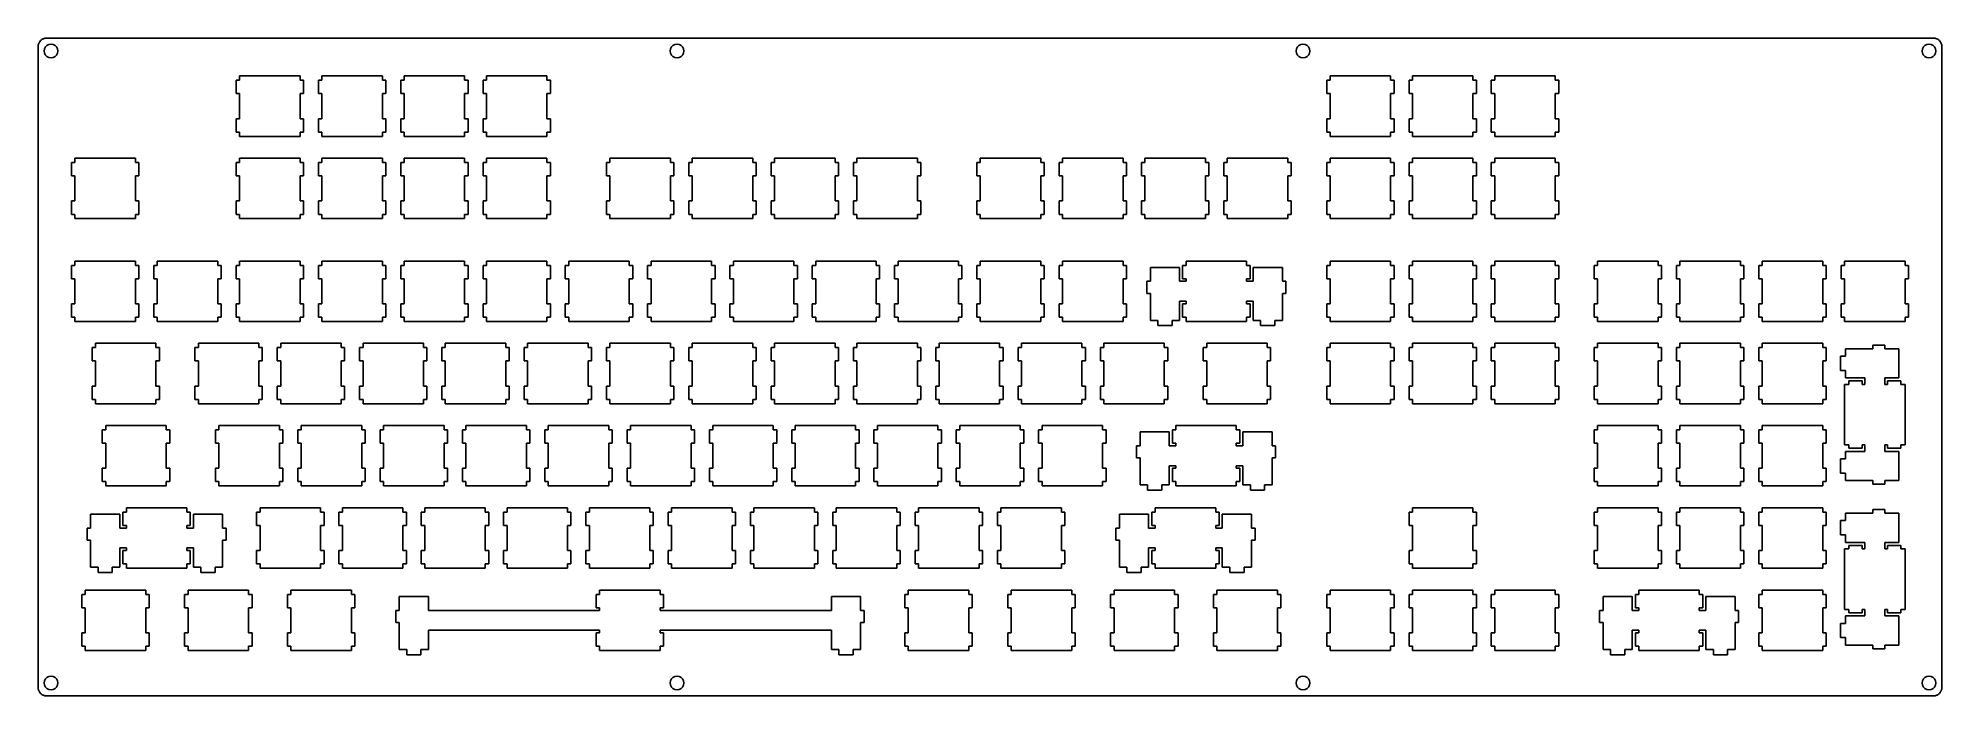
# Model space of a CAD drawing. Extents: x 0 to 441, y 0 to 153.
import ezdxf

# ---------------------------------------------------------------- set-up
doc = ezdxf.new("R2010")
doc.units = 0
doc.layers.get('0').update_dxf_attribs({"linetype": 'CONTINUOUS'})

msp = doc.modelspace()

# ---------------------------------------------------------------- linework, layer by layer
at = {"color": 0}
for p, q in [((0.09508, 150.657), (0.10197, 150.814)), ((0.09508, 2.29443), (0.09508, 150.657)), ((0.10197, 150.814), (0.11989, 150.971)), ((0.11989, 150.971), (0.15021, 151.124)), ((0.15021, 151.124), (0.19293, 151.277)), ((0.19293, 151.277), (0.24805, 151.423)), ((0.24805, 151.423), (0.31282, 151.565)), ((0.31282, 151.565), (0.38999, 151.703)), ((0.38999, 151.703), (0.4768, 151.834)), ((0.4768, 151.834), (0.57464, 151.956)), ((0.57464, 151.956), (0.68075, 152.072)), ((0.68075, 152.072), (0.79651, 152.178)), ((0.79651, 152.178), (0.91915, 152.276)), ((0.91915, 152.276), (1.05006, 152.363)), ((1.05006, 152.363), (1.18787, 152.44)), ((1.18787, 152.44), (1.32981, 152.505)), ((1.32981, 152.505), (1.47588, 152.56)), ((1.47588, 152.56), (1.62884, 152.602)), ((1.57372, 150.152), (1.49517, 149.658)), ((1.8011, 150.599), (1.57372, 150.152)), ((1.62884, 152.602), (1.7818, 152.633)), ((1.7818, 152.633), (1.9389, 152.651)), ((2.15387, 150.952), (1.8011, 150.599)), ((1.9389, 152.651), (2.096, 152.658)), ((2.096, 152.658), (438.721, 152.658)), ((2.60036, 151.179), (2.15387, 150.952)), ((3.09507, 151.258), (2.60036, 151.179)), ((3.5898, 151.179), (3.09507, 151.258)), ((4.0349, 150.952), (3.5898, 151.179)), ((4.38905, 150.599), (4.0349, 150.952)), ((4.61641, 150.152), (4.38905, 150.599)), ((4.69498, 149.658), (4.61641, 150.152)), ((146.448, 150.152), (146.371, 149.658)), ((146.675, 150.599), (146.448, 150.152)), ((147.03, 150.952), (146.675, 150.599)), ((147.475, 151.179), (147.03, 150.952)), ((147.971, 151.258), (147.475, 151.179)), ((148.464, 151.179), (147.971, 151.258)), ((148.911, 150.952), (148.464, 151.179)), ((149.265, 150.599), (148.911, 150.952)), ((149.492, 150.152), (149.265, 150.599)), ((149.571, 149.658), (149.492, 150.152)), ((291.324, 150.152), (291.246, 149.658)), ((291.551, 150.599), (291.324, 150.152)), ((291.906, 150.952), (291.551, 150.599)), ((292.351, 151.179), (291.906, 150.952)), ((292.845, 151.258), (292.351, 151.179)), ((293.34, 151.179), (292.845, 151.258)), ((293.787, 150.952), (293.34, 151.179)), ((294.141, 150.599), (293.787, 150.952)), ((294.367, 150.152), (294.141, 150.599)), ((294.445, 149.658), (294.367, 150.152)), ((436.199, 150.152), (436.122, 149.658)), ((436.425, 150.599), (436.199, 150.152)), ((436.781, 150.952), (436.425, 150.599)), ((437.226, 151.179), (436.781, 150.952)), ((437.723, 151.258), (437.226, 151.179)), ((438.217, 151.179), (437.723, 151.258)), ((438.662, 150.952), (438.217, 151.179)), ((439.014, 150.599), (438.662, 150.952)), ((438.721, 152.658), (438.877, 152.651)), ((438.877, 152.651), (439.032, 152.633)), ((439.244, 150.152), (439.014, 150.599)), ((439.032, 152.633), (439.187, 152.602)), ((439.187, 152.602), (439.339, 152.56)), ((439.321, 149.658), (439.244, 150.152)), ((439.339, 152.56), (439.487, 152.505)), ((439.487, 152.505), (439.628, 152.44)), ((439.628, 152.44), (439.766, 152.363)), ((439.766, 152.363), (439.896, 152.276)), ((439.896, 152.276), (440.02, 152.178)), ((440.02, 152.178), (440.136, 152.072)), ((440.136, 152.072), (440.242, 151.956)), ((440.242, 151.956), (440.341, 151.834)), ((440.341, 151.834), (440.425, 151.703)), ((440.425, 151.703), (440.503, 151.565)), ((440.503, 151.565), (440.57, 151.423)), ((440.57, 151.423), (440.623, 151.277)), ((440.623, 151.277), (440.665, 151.124)), ((440.665, 151.124), (440.697, 150.971)), ((440.697, 150.971), (440.715, 150.814)), ((440.715, 150.814), (440.722, 150.657)), ((440.722, 150.657), (440.722, 2.29443)), ((1.49517, 149.658), (1.57372, 149.163)), ((1.57372, 149.163), (1.8011, 148.718)), ((1.8011, 148.718), (2.15387, 148.364)), ((2.15387, 148.364), (2.60036, 148.136)), ((2.60036, 148.136), (3.09507, 148.058)), ((3.09507, 148.058), (3.5898, 148.136)), ((3.5898, 148.136), (4.0349, 148.364)), ((4.0349, 148.364), (4.38905, 148.718)), ((4.38905, 148.718), (4.61641, 149.163)), ((4.61641, 149.163), (4.69498, 149.658)), ((146.371, 149.658), (146.448, 149.163)), ((146.448, 149.163), (146.675, 148.718)), ((146.675, 148.718), (147.03, 148.364)), ((147.03, 148.364), (147.475, 148.136)), ((147.475, 148.136), (147.971, 148.058)), ((147.971, 148.058), (148.464, 148.136)), ((148.464, 148.136), (148.911, 148.364)), ((148.911, 148.364), (149.265, 148.718)), ((149.265, 148.718), (149.492, 149.163)), ((149.492, 149.163), (149.571, 149.658)), ((291.246, 149.658), (291.324, 149.163)), ((291.324, 149.163), (291.551, 148.718)), ((291.551, 148.718), (291.906, 148.364)), ((291.906, 148.364), (292.351, 148.136)), ((292.351, 148.136), (292.845, 148.058)), ((292.845, 148.058), (293.34, 148.136)), ((293.34, 148.136), (293.787, 148.364)), ((293.787, 148.364), (294.141, 148.718)), ((294.141, 148.718), (294.367, 149.163)), ((294.367, 149.163), (294.445, 149.658)), ((436.122, 149.658), (436.199, 149.163)), ((436.199, 149.163), (436.425, 148.718)), ((436.425, 148.718), (436.781, 148.364)), ((436.781, 148.364), (437.226, 148.136)), ((437.226, 148.136), (437.723, 148.058)), ((437.723, 148.058), (438.217, 148.136)), ((438.217, 148.136), (438.662, 148.364)), ((438.662, 148.364), (439.014, 148.718)), ((439.014, 148.718), (439.244, 149.163)), ((439.244, 149.163), (439.321, 149.658)), ((46.7212, 142.883), (45.9204, 142.883)), ((45.9204, 142.883), (45.9204, 139.783)), ((46.7212, 143.884), (46.7212, 142.883)), ((60.7205, 143.884), (46.7212, 143.884)), ((60.7205, 142.883), (60.7205, 143.884)), ((61.5213, 142.883), (60.7205, 142.883)), ((61.5213, 139.783), (61.5213, 142.883)), ((65.7712, 142.883), (64.9704, 142.883)), ((64.9704, 142.883), (64.9704, 139.783)), ((65.7712, 143.884), (65.7712, 142.883)), ((79.7705, 143.884), (65.7712, 143.884)), ((79.7705, 142.883), (79.7705, 143.884)), ((80.5713, 142.883), (79.7705, 142.883)), ((80.5713, 139.783), (80.5713, 142.883)), ((84.8212, 142.883), (84.0204, 142.883)), ((84.0204, 142.883), (84.0204, 139.783)), ((84.8212, 143.884), (84.8212, 142.883)), ((98.8205, 143.884), (84.8212, 143.884)), ((98.8205, 142.883), (98.8205, 143.884)), ((99.6199, 142.883), (98.8205, 142.883)), ((99.6199, 139.783), (99.6199, 142.883)), ((103.87, 142.883), (103.07, 142.883)), ((103.07, 142.883), (103.07, 139.783)), ((103.87, 143.884), (103.87, 142.883)), ((117.869, 143.884), (103.87, 143.884)), ((117.869, 142.883), (117.869, 143.884)), ((118.67, 142.883), (117.869, 142.883)), ((118.67, 139.783), (118.67, 142.883)), ((299.132, 142.883), (298.333, 142.883)), ((298.333, 142.883), (298.333, 139.783)), ((299.132, 143.884), (299.132, 142.883)), ((313.133, 143.884), (299.132, 143.884)), ((313.133, 142.883), (313.133, 143.884)), ((313.932, 142.883), (313.133, 142.883)), ((313.932, 139.783), (313.932, 142.883)), ((318.182, 142.883), (317.383, 142.883)), ((317.383, 142.883), (317.383, 139.783)), ((318.182, 143.884), (318.182, 142.883)), ((332.183, 143.884), (318.182, 143.884)), ((332.183, 142.883), (332.183, 143.884)), ((332.982, 142.883), (332.183, 142.883)), ((332.982, 139.783), (332.982, 142.883)), ((337.232, 142.883), (336.433, 142.883)), ((336.433, 142.883), (336.433, 139.783)), ((337.232, 143.884), (337.232, 142.883)), ((351.233, 143.884), (337.232, 143.884)), ((351.233, 142.883), (351.233, 143.884)), ((352.032, 142.883), (351.233, 142.883)), ((352.032, 139.783), (352.032, 142.883)), ((45.9204, 139.783), (46.7212, 139.783)), ((46.7212, 139.783), (46.7212, 133.984)), ((60.7205, 133.984), (60.7205, 139.783)), ((60.7205, 139.783), (61.5213, 139.783)), ((64.9704, 139.783), (65.7712, 139.783)), ((65.7712, 139.783), (65.7712, 133.984)), ((79.7705, 133.984), (79.7705, 139.783)), ((79.7705, 139.783), (80.5713, 139.783)), ((84.0204, 139.783), (84.8212, 139.783)), ((84.8212, 139.783), (84.8212, 133.984)), ((98.8205, 133.984), (98.8205, 139.783)), ((98.8205, 139.783), (99.6199, 139.783)), ((103.07, 139.783), (103.87, 139.783)), ((103.87, 139.783), (103.87, 133.984)), ((117.869, 133.984), (117.869, 139.783)), ((117.869, 139.783), (118.67, 139.783)), ((298.333, 139.783), (299.132, 139.783)), ((299.132, 139.783), (299.132, 133.984)), ((313.133, 133.984), (313.133, 139.783)), ((313.133, 139.783), (313.932, 139.783)), ((317.383, 139.783), (318.182, 139.783)), ((318.182, 139.783), (318.182, 133.984)), ((332.183, 133.984), (332.183, 139.783)), ((332.183, 139.783), (332.982, 139.783)), ((336.433, 139.783), (337.232, 139.783)), ((337.232, 139.783), (337.232, 133.984)), ((351.233, 133.984), (351.233, 139.783)), ((351.233, 139.783), (352.032, 139.783)), ((46.7212, 133.984), (45.9204, 133.984)), ((45.9204, 133.984), (45.9204, 130.882)), ((61.5213, 133.984), (60.7205, 133.984)), ((61.5213, 130.882), (61.5213, 133.984)), ((65.7712, 133.984), (64.9704, 133.984)), ((64.9704, 133.984), (64.9704, 130.882)), ((80.5713, 133.984), (79.7705, 133.984)), ((80.5713, 130.882), (80.5713, 133.984)), ((84.8212, 133.984), (84.0204, 133.984)), ((84.0204, 133.984), (84.0204, 130.882)), ((99.6199, 133.984), (98.8205, 133.984)), ((99.6199, 130.882), (99.6199, 133.984)), ((103.87, 133.984), (103.07, 133.984)), ((103.07, 133.984), (103.07, 130.882)), ((118.67, 133.984), (117.869, 133.984)), ((118.67, 130.882), (118.67, 133.984)), ((299.132, 133.984), (298.333, 133.984)), ((298.333, 133.984), (298.333, 130.882)), ((313.932, 133.984), (313.133, 133.984)), ((313.932, 130.882), (313.932, 133.984)), ((318.182, 133.984), (317.383, 133.984)), ((317.383, 133.984), (317.383, 130.882)), ((332.982, 133.984), (332.183, 133.984)), ((332.982, 130.882), (332.982, 133.984)), ((337.232, 133.984), (336.433, 133.984)), ((336.433, 133.984), (336.433, 130.882)), ((352.032, 133.984), (351.233, 133.984)), ((352.032, 130.882), (352.032, 133.984)), ((45.9204, 130.882), (46.7212, 130.882)), ((46.7212, 130.882), (46.7212, 129.883)), ((46.7212, 129.883), (60.7205, 129.883)), ((60.7205, 129.883), (60.7205, 130.882)), ((60.7205, 130.882), (61.5213, 130.882)), ((64.9704, 130.882), (65.7712, 130.882)), ((65.7712, 130.882), (65.7712, 129.883)), ((65.7712, 129.883), (79.7705, 129.883)), ((79.7705, 129.883), (79.7705, 130.882)), ((79.7705, 130.882), (80.5713, 130.882)), ((84.0204, 130.882), (84.8212, 130.882)), ((84.8212, 130.882), (84.8212, 129.883)), ((84.8212, 129.883), (98.8205, 129.883)), ((98.8205, 129.883), (98.8205, 130.882)), ((98.8205, 130.882), (99.6199, 130.882)), ((103.07, 130.882), (103.87, 130.882)), ((103.87, 130.882), (103.87, 129.883)), ((103.87, 129.883), (117.869, 129.883)), ((117.869, 129.883), (117.869, 130.882)), ((117.869, 130.882), (118.67, 130.882)), ((298.333, 130.882), (299.132, 130.882)), ((299.132, 130.882), (299.132, 129.883)), ((299.132, 129.883), (313.133, 129.883)), ((313.133, 129.883), (313.133, 130.882)), ((313.133, 130.882), (313.932, 130.882)), ((317.383, 130.882), (318.182, 130.882)), ((318.182, 130.882), (318.182, 129.883)), ((318.182, 129.883), (332.183, 129.883)), ((332.183, 129.883), (332.183, 130.882)), ((332.183, 130.882), (332.982, 130.882)), ((336.433, 130.882), (337.232, 130.882)), ((337.232, 130.882), (337.232, 129.883)), ((337.232, 129.883), (351.233, 129.883)), ((351.233, 129.883), (351.233, 130.882)), ((351.233, 130.882), (352.032, 130.882)), ((8.61963, 123.832), (7.819, 123.832)), ((7.819, 123.832), (7.819, 120.733)), ((8.61963, 124.832), (8.61963, 123.832)), ((22.6205, 124.832), (8.61963, 124.832)), ((22.6205, 123.832), (22.6205, 124.832)), ((23.4211, 123.832), (22.6205, 123.832)), ((23.4211, 120.733), (23.4211, 123.832)), ((46.7212, 123.832), (45.9204, 123.832)), ((45.9204, 123.832), (45.9204, 120.733)), ((46.7212, 124.832), (46.7212, 123.832)), ((60.7205, 124.832), (46.7212, 124.832)), ((60.7205, 123.832), (60.7205, 124.832)), ((61.5213, 123.832), (60.7205, 123.832)), ((61.5213, 120.733), (61.5213, 123.832)), ((65.7712, 123.832), (64.9704, 123.832)), ((64.9704, 123.832), (64.9704, 120.733)), ((65.7712, 124.832), (65.7712, 123.832)), ((79.7705, 124.832), (65.7712, 124.832)), ((79.7705, 123.832), (79.7705, 124.832)), ((80.5713, 123.832), (79.7705, 123.832)), ((80.5713, 120.733), (80.5713, 123.832)), ((84.8212, 123.832), (84.0204, 123.832)), ((84.0204, 123.832), (84.0204, 120.733)), ((84.8212, 124.832), (84.8212, 123.832)), ((98.8205, 124.832), (84.8212, 124.832)), ((98.8205, 123.832), (98.8205, 124.832)), ((99.6199, 123.832), (98.8205, 123.832)), ((99.6199, 120.733), (99.6199, 123.832)), ((103.87, 123.832), (103.07, 123.832)), ((103.07, 123.832), (103.07, 120.733)), ((103.87, 124.832), (103.87, 123.832)), ((117.869, 124.832), (103.87, 124.832)), ((117.869, 123.832), (117.869, 124.832)), ((118.67, 123.832), (117.869, 123.832)), ((118.67, 120.733), (118.67, 123.832)), ((132.446, 123.832), (131.644, 123.832)), ((131.644, 123.832), (131.644, 120.733)), ((132.446, 124.832), (132.446, 123.832)), ((146.445, 124.832), (132.446, 124.832)), ((146.445, 123.832), (146.445, 124.832)), ((147.246, 123.832), (146.445, 123.832)), ((147.246, 120.733), (147.246, 123.832)), ((151.496, 123.832), (150.695, 123.832)), ((150.695, 123.832), (150.695, 120.733)), ((151.496, 124.832), (151.496, 123.832)), ((165.495, 124.832), (151.496, 124.832)), ((165.495, 123.832), (165.495, 124.832)), ((166.296, 123.832), (165.495, 123.832)), ((166.296, 120.733), (166.296, 123.832)), ((170.546, 123.832), (169.745, 123.832)), ((169.745, 123.832), (169.745, 120.733)), ((170.546, 124.832), (170.546, 123.832)), ((184.545, 124.832), (170.546, 124.832)), ((184.545, 123.832), (184.545, 124.832)), ((185.346, 123.832), (184.545, 123.832)), ((185.346, 120.733), (185.346, 123.832)), ((189.596, 123.832), (188.795, 123.832)), ((188.795, 123.832), (188.795, 120.733)), ((189.596, 124.832), (189.596, 123.832)), ((203.595, 124.832), (189.596, 124.832)), ((203.595, 123.832), (203.595, 124.832)), ((204.396, 123.832), (203.595, 123.832)), ((204.396, 120.733), (204.396, 123.832)), ((218.171, 123.832), (217.37, 123.832)), ((217.37, 123.832), (217.37, 120.733)), ((218.171, 124.832), (218.171, 123.832)), ((232.17, 124.832), (218.171, 124.832)), ((232.17, 123.832), (232.17, 124.832)), ((232.971, 123.832), (232.17, 123.832)), ((232.971, 120.733), (232.971, 123.832)), ((237.221, 123.832), (236.42, 123.832)), ((236.42, 123.832), (236.42, 120.733)), ((237.221, 124.832), (237.221, 123.832)), ((251.22, 124.832), (237.221, 124.832)), ((251.22, 123.832), (251.22, 124.832)), ((252.021, 123.832), (251.22, 123.832)), ((252.021, 120.733), (252.021, 123.832)), ((256.271, 123.832), (255.47, 123.832)), ((255.47, 123.832), (255.47, 120.733)), ((256.271, 124.832), (256.271, 123.832)), ((270.27, 124.832), (256.271, 124.832)), ((270.27, 123.832), (270.27, 124.832)), ((271.071, 123.832), (270.27, 123.832)), ((271.071, 120.733), (271.071, 123.832)), ((275.321, 123.832), (274.52, 123.832)), ((274.52, 123.832), (274.52, 120.733)), ((275.321, 124.832), (275.321, 123.832)), ((289.32, 124.832), (275.321, 124.832)), ((289.32, 123.832), (289.32, 124.832)), ((290.121, 123.832), (289.32, 123.832)), ((290.121, 120.733), (290.121, 123.832)), ((299.132, 123.832), (298.333, 123.832)), ((298.333, 123.832), (298.333, 120.733)), ((299.132, 124.832), (299.132, 123.832)), ((313.133, 124.832), (299.132, 124.832)), ((313.133, 123.832), (313.133, 124.832)), ((313.932, 123.832), (313.133, 123.832)), ((313.932, 120.733), (313.932, 123.832)), ((318.182, 123.832), (317.383, 123.832)), ((317.383, 123.832), (317.383, 120.733)), ((318.182, 124.832), (318.182, 123.832)), ((332.183, 124.832), (318.182, 124.832)), ((332.183, 123.832), (332.183, 124.832)), ((332.982, 123.832), (332.183, 123.832)), ((332.982, 120.733), (332.982, 123.832)), ((337.232, 123.832), (336.433, 123.832)), ((336.433, 123.832), (336.433, 120.733)), ((337.232, 124.832), (337.232, 123.832)), ((351.233, 124.832), (337.232, 124.832)), ((351.233, 123.832), (351.233, 124.832)), ((352.032, 123.832), (351.233, 123.832)), ((352.032, 120.733), (352.032, 123.832)), ((7.819, 120.733), (8.61963, 120.733)), ((8.61963, 120.733), (8.61963, 114.933)), ((22.6205, 114.933), (22.6205, 120.733)), ((22.6205, 120.733), (23.4211, 120.733)), ((45.9204, 120.733), (46.7212, 120.733)), ((46.7212, 120.733), (46.7212, 114.933)), ((60.7205, 114.933), (60.7205, 120.733)), ((60.7205, 120.733), (61.5213, 120.733)), ((64.9704, 120.733), (65.7712, 120.733)), ((65.7712, 120.733), (65.7712, 114.933)), ((79.7705, 114.933), (79.7705, 120.733)), ((79.7705, 120.733), (80.5713, 120.733)), ((84.0204, 120.733), (84.8212, 120.733)), ((84.8212, 120.733), (84.8212, 114.933)), ((98.8205, 114.933), (98.8205, 120.733)), ((98.8205, 120.733), (99.6199, 120.733)), ((103.07, 120.733), (103.87, 120.733)), ((103.87, 120.733), (103.87, 114.933)), ((117.869, 114.933), (117.869, 120.733)), ((117.869, 120.733), (118.67, 120.733)), ((131.644, 120.733), (132.446, 120.733)), ((132.446, 120.733), (132.446, 114.933)), ((146.445, 114.933), (146.445, 120.733)), ((146.445, 120.733), (147.246, 120.733)), ((150.695, 120.733), (151.496, 120.733)), ((151.496, 120.733), (151.496, 114.933)), ((165.495, 114.933), (165.495, 120.733)), ((165.495, 120.733), (166.296, 120.733)), ((169.745, 120.733), (170.546, 120.733)), ((170.546, 120.733), (170.546, 114.933)), ((184.545, 114.933), (184.545, 120.733)), ((184.545, 120.733), (185.346, 120.733)), ((188.795, 120.733), (189.596, 120.733)), ((189.596, 120.733), (189.596, 114.933)), ((203.595, 114.933), (203.595, 120.733)), ((203.595, 120.733), (204.396, 120.733)), ((217.37, 120.733), (218.171, 120.733)), ((218.171, 120.733), (218.171, 114.933)), ((232.17, 114.933), (232.17, 120.733)), ((232.17, 120.733), (232.971, 120.733)), ((236.42, 120.733), (237.221, 120.733)), ((237.221, 120.733), (237.221, 114.933)), ((251.22, 114.933), (251.22, 120.733)), ((251.22, 120.733), (252.021, 120.733)), ((255.47, 120.733), (256.271, 120.733)), ((256.271, 120.733), (256.271, 114.933)), ((270.27, 114.933), (270.27, 120.733)), ((270.27, 120.733), (271.071, 120.733)), ((274.52, 120.733), (275.321, 120.733)), ((275.321, 120.733), (275.321, 114.933)), ((289.32, 114.933), (289.32, 120.733)), ((289.32, 120.733), (290.121, 120.733)), ((298.333, 120.733), (299.132, 120.733)), ((299.132, 120.733), (299.132, 114.933)), ((313.133, 114.933), (313.133, 120.733)), ((313.133, 120.733), (313.932, 120.733)), ((317.383, 120.733), (318.182, 120.733)), ((318.182, 120.733), (318.182, 114.933)), ((332.183, 114.933), (332.183, 120.733)), ((332.183, 120.733), (332.982, 120.733)), ((336.433, 120.733), (337.232, 120.733)), ((337.232, 120.733), (337.232, 114.933)), ((351.233, 114.933), (351.233, 120.733)), ((351.233, 120.733), (352.032, 120.733)), ((8.61963, 114.933), (7.819, 114.933)), ((7.819, 114.933), (7.819, 111.832)), ((23.4211, 114.933), (22.6205, 114.933)), ((23.4211, 111.832), (23.4211, 114.933)), ((46.7212, 114.933), (45.9204, 114.933)), ((45.9204, 114.933), (45.9204, 111.832)), ((61.5213, 114.933), (60.7205, 114.933)), ((61.5213, 111.832), (61.5213, 114.933)), ((65.7712, 114.933), (64.9704, 114.933)), ((64.9704, 114.933), (64.9704, 111.832)), ((80.5713, 114.933), (79.7705, 114.933)), ((80.5713, 111.832), (80.5713, 114.933)), ((84.8212, 114.933), (84.0204, 114.933)), ((84.0204, 114.933), (84.0204, 111.832)), ((99.6199, 114.933), (98.8205, 114.933)), ((99.6199, 111.832), (99.6199, 114.933)), ((103.87, 114.933), (103.07, 114.933)), ((103.07, 114.933), (103.07, 111.832)), ((118.67, 114.933), (117.869, 114.933)), ((118.67, 111.832), (118.67, 114.933)), ((132.446, 114.933), (131.644, 114.933)), ((131.644, 114.933), (131.644, 111.832)), ((147.246, 114.933), (146.445, 114.933)), ((147.246, 111.832), (147.246, 114.933)), ((151.496, 114.933), (150.695, 114.933)), ((150.695, 114.933), (150.695, 111.832)), ((166.296, 114.933), (165.495, 114.933)), ((166.296, 111.832), (166.296, 114.933)), ((170.546, 114.933), (169.745, 114.933)), ((169.745, 114.933), (169.745, 111.832)), ((185.346, 114.933), (184.545, 114.933)), ((185.346, 111.832), (185.346, 114.933)), ((189.596, 114.933), (188.795, 114.933)), ((188.795, 114.933), (188.795, 111.832)), ((204.396, 114.933), (203.595, 114.933)), ((204.396, 111.832), (204.396, 114.933)), ((218.171, 114.933), (217.37, 114.933)), ((217.37, 114.933), (217.37, 111.832)), ((232.971, 114.933), (232.17, 114.933)), ((232.971, 111.832), (232.971, 114.933)), ((237.221, 114.933), (236.42, 114.933)), ((236.42, 114.933), (236.42, 111.832)), ((252.021, 114.933), (251.22, 114.933)), ((252.021, 111.832), (252.021, 114.933)), ((256.271, 114.933), (255.47, 114.933)), ((255.47, 114.933), (255.47, 111.832)), ((271.071, 114.933), (270.27, 114.933)), ((271.071, 111.832), (271.071, 114.933)), ((275.321, 114.933), (274.52, 114.933)), ((274.52, 114.933), (274.52, 111.832)), ((290.121, 114.933), (289.32, 114.933)), ((290.121, 111.832), (290.121, 114.933)), ((299.132, 114.933), (298.333, 114.933)), ((298.333, 114.933), (298.333, 111.832)), ((313.932, 114.933), (313.133, 114.933)), ((313.932, 111.832), (313.932, 114.933)), ((318.182, 114.933), (317.383, 114.933)), ((317.383, 114.933), (317.383, 111.832)), ((332.982, 114.933), (332.183, 114.933)), ((332.982, 111.832), (332.982, 114.933)), ((337.232, 114.933), (336.433, 114.933)), ((336.433, 114.933), (336.433, 111.832)), ((352.032, 114.933), (351.233, 114.933)), ((352.032, 111.832), (352.032, 114.933)), ((7.819, 111.832), (8.61963, 111.832)), ((8.61963, 111.832), (8.61963, 110.833)), ((8.61963, 110.833), (22.6205, 110.833)), ((22.6205, 110.833), (22.6205, 111.832)), ((22.6205, 111.832), (23.4211, 111.832)), ((45.9204, 111.832), (46.7212, 111.832)), ((46.7212, 111.832), (46.7212, 110.833)), ((46.7212, 110.833), (60.7205, 110.833)), ((60.7205, 110.833), (60.7205, 111.832)), ((60.7205, 111.832), (61.5213, 111.832)), ((64.9704, 111.832), (65.7712, 111.832)), ((65.7712, 111.832), (65.7712, 110.833)), ((65.7712, 110.833), (79.7705, 110.833)), ((79.7705, 110.833), (79.7705, 111.832)), ((79.7705, 111.832), (80.5713, 111.832)), ((84.0204, 111.832), (84.8212, 111.832)), ((84.8212, 111.832), (84.8212, 110.833)), ((84.8212, 110.833), (98.8205, 110.833)), ((98.8205, 110.833), (98.8205, 111.832)), ((98.8205, 111.832), (99.6199, 111.832)), ((103.07, 111.832), (103.87, 111.832)), ((103.87, 111.832), (103.87, 110.833)), ((103.87, 110.833), (117.869, 110.833)), ((117.869, 110.833), (117.869, 111.832)), ((117.869, 111.832), (118.67, 111.832)), ((131.644, 111.832), (132.446, 111.832)), ((132.446, 111.832), (132.446, 110.833)), ((132.446, 110.833), (146.445, 110.833)), ((146.445, 110.833), (146.445, 111.832)), ((146.445, 111.832), (147.246, 111.832)), ((150.695, 111.832), (151.496, 111.832)), ((151.496, 111.832), (151.496, 110.833)), ((151.496, 110.833), (165.495, 110.833)), ((165.495, 110.833), (165.495, 111.832)), ((165.495, 111.832), (166.296, 111.832)), ((169.745, 111.832), (170.546, 111.832)), ((170.546, 111.832), (170.546, 110.833)), ((170.546, 110.833), (184.545, 110.833)), ((184.545, 110.833), (184.545, 111.832)), ((184.545, 111.832), (185.346, 111.832)), ((188.795, 111.832), (189.596, 111.832)), ((189.596, 111.832), (189.596, 110.833)), ((189.596, 110.833), (203.595, 110.833)), ((203.595, 110.833), (203.595, 111.832)), ((203.595, 111.832), (204.396, 111.832)), ((217.37, 111.832), (218.171, 111.832)), ((218.171, 111.832), (218.171, 110.833)), ((218.171, 110.833), (232.17, 110.833)), ((232.17, 110.833), (232.17, 111.832)), ((232.17, 111.832), (232.971, 111.832)), ((236.42, 111.832), (237.221, 111.832)), ((237.221, 111.832), (237.221, 110.833)), ((237.221, 110.833), (251.22, 110.833)), ((251.22, 110.833), (251.22, 111.832)), ((251.22, 111.832), (252.021, 111.832)), ((255.47, 111.832), (256.271, 111.832)), ((256.271, 111.832), (256.271, 110.833)), ((256.271, 110.833), (270.27, 110.833)), ((270.27, 110.833), (270.27, 111.832)), ((270.27, 111.832), (271.071, 111.832)), ((274.52, 111.832), (275.321, 111.832)), ((275.321, 111.832), (275.321, 110.833)), ((275.321, 110.833), (289.32, 110.833)), ((289.32, 110.833), (289.32, 111.832)), ((289.32, 111.832), (290.121, 111.832)), ((298.333, 111.832), (299.132, 111.832)), ((299.132, 111.832), (299.132, 110.833)), ((299.132, 110.833), (313.133, 110.833)), ((313.133, 110.833), (313.133, 111.832)), ((313.133, 111.832), (313.932, 111.832)), ((317.383, 111.832), (318.182, 111.832)), ((318.182, 111.832), (318.182, 110.833)), ((318.182, 110.833), (332.183, 110.833)), ((332.183, 110.833), (332.183, 111.832)), ((332.183, 111.832), (332.982, 111.832)), ((336.433, 111.832), (337.232, 111.832)), ((337.232, 111.832), (337.232, 110.833)), ((337.232, 110.833), (351.233, 110.833)), ((351.233, 110.833), (351.233, 111.832)), ((351.233, 111.832), (352.032, 111.832)), ((8.61963, 100.021), (7.819, 100.021)), ((7.819, 100.021), (7.819, 96.9201)), ((8.61963, 101.02), (8.61963, 100.021)), ((22.6205, 101.02), (8.61963, 101.02)), ((22.6205, 100.021), (22.6205, 101.02)), ((23.4211, 100.021), (22.6205, 100.021)), ((23.4211, 96.9201), (23.4211, 100.021)), ((27.671, 100.021), (26.8704, 100.021)), ((26.8704, 100.021), (26.8704, 96.9201)), ((27.671, 101.02), (27.671, 100.021)), ((41.6705, 101.02), (27.671, 101.02)), ((41.6705, 100.021), (41.6705, 101.02)), ((42.4713, 100.021), (41.6705, 100.021)), ((42.4713, 96.9201), (42.4713, 100.021)), ((46.7212, 100.021), (45.9204, 100.021)), ((45.9204, 100.021), (45.9204, 96.9201)), ((46.7212, 101.02), (46.7212, 100.021)), ((60.7205, 101.02), (46.7212, 101.02)), ((60.7205, 100.021), (60.7205, 101.02)), ((61.5213, 100.021), (60.7205, 100.021)), ((61.5213, 96.9201), (61.5213, 100.021)), ((65.7712, 100.021), (64.9704, 100.021)), ((64.9704, 100.021), (64.9704, 96.9201)), ((65.7712, 101.02), (65.7712, 100.021)), ((79.7705, 101.02), (65.7712, 101.02)), ((79.7705, 100.021), (79.7705, 101.02)), ((80.5713, 100.021), (79.7705, 100.021)), ((80.5713, 96.9201), (80.5713, 100.021)), ((84.8212, 100.021), (84.0204, 100.021)), ((84.0204, 100.021), (84.0204, 96.9201)), ((84.8212, 101.02), (84.8212, 100.021)), ((98.8205, 101.02), (84.8212, 101.02)), ((98.8205, 100.021), (98.8205, 101.02)), ((99.6199, 100.021), (98.8205, 100.021)), ((99.6199, 96.9201), (99.6199, 100.021)), ((103.87, 100.021), (103.07, 100.021)), ((103.07, 100.021), (103.07, 96.9201)), ((103.87, 101.02), (103.87, 100.021)), ((117.869, 101.02), (103.87, 101.02)), ((117.869, 100.021), (117.869, 101.02)), ((118.67, 100.021), (117.869, 100.021)), ((118.67, 96.9201), (118.67, 100.021)), ((122.92, 100.021), (122.119, 100.021)), ((122.119, 100.021), (122.119, 96.9201)), ((122.92, 101.02), (122.92, 100.021)), ((136.92, 101.02), (122.92, 101.02)), ((136.92, 100.021), (136.92, 101.02)), ((137.721, 100.021), (136.92, 100.021)), ((137.721, 96.9201), (137.721, 100.021)), ((141.971, 100.021), (141.17, 100.021)), ((141.17, 100.021), (141.17, 96.9201)), ((141.971, 101.02), (141.971, 100.021)), ((155.97, 101.02), (141.971, 101.02)), ((155.97, 100.021), (155.97, 101.02)), ((156.771, 100.021), (155.97, 100.021)), ((156.771, 96.9201), (156.771, 100.021)), ((161.021, 100.021), (160.22, 100.021)), ((160.22, 100.021), (160.22, 96.9201)), ((161.021, 101.02), (161.021, 100.021)), ((175.02, 101.02), (161.021, 101.02)), ((175.02, 100.021), (175.02, 101.02)), ((175.821, 100.021), (175.02, 100.021)), ((175.821, 96.9201), (175.821, 100.021)), ((180.071, 100.021), (179.27, 100.021)), ((179.27, 100.021), (179.27, 96.9201)), ((180.071, 101.02), (180.071, 100.021)), ((194.07, 101.02), (180.071, 101.02)), ((194.07, 100.021), (194.07, 101.02)), ((194.871, 100.021), (194.07, 100.021)), ((194.871, 96.9201), (194.871, 100.021)), ((199.121, 100.021), (198.32, 100.021)), ((198.32, 100.021), (198.32, 96.9201)), ((199.121, 101.02), (199.121, 100.021)), ((213.12, 101.02), (199.121, 101.02)), ((213.12, 100.021), (213.12, 101.02)), ((213.921, 100.021), (213.12, 100.021)), ((213.921, 96.9201), (213.921, 100.021)), ((218.171, 100.021), (217.37, 100.021)), ((217.37, 100.021), (217.37, 96.9201)), ((218.171, 101.02), (218.171, 100.021)), ((232.17, 101.02), (218.171, 101.02)), ((232.17, 100.021), (232.17, 101.02)), ((232.971, 100.021), (232.17, 100.021)), ((232.971, 96.9201), (232.971, 100.021)), ((237.221, 100.021), (236.42, 100.021)), ((236.42, 100.021), (236.42, 96.9201)), ((237.221, 101.02), (237.221, 100.021)), ((251.22, 101.02), (237.221, 101.02)), ((251.22, 100.021), (251.22, 101.02)), ((252.021, 100.021), (251.22, 100.021)), ((252.021, 96.9201), (252.021, 100.021)), ((264.27, 99.5507), (257.521, 99.5507)), ((257.521, 99.5507), (257.521, 96.3207)), ((264.27, 96.3207), (264.27, 99.5507)), ((265.796, 100.021), (264.995, 100.021)), ((264.995, 100.021), (264.995, 96.9201)), ((265.796, 101.02), (265.796, 100.021)), ((279.795, 101.02), (265.796, 101.02)), ((279.795, 100.021), (279.795, 101.02)), ((280.596, 100.021), (279.795, 100.021)), ((280.596, 96.9201), (280.596, 100.021)), ((288.071, 99.5507), (281.321, 99.5507)), ((281.321, 99.5507), (281.321, 96.3207)), ((288.071, 96.3207), (288.071, 99.5507)), ((299.132, 100.021), (298.333, 100.021)), ((298.333, 100.021), (298.333, 96.9201)), ((299.132, 101.02), (299.132, 100.021)), ((313.133, 101.02), (299.132, 101.02)), ((313.133, 100.021), (313.133, 101.02)), ((313.932, 100.021), (313.133, 100.021)), ((313.932, 96.9201), (313.932, 100.021)), ((318.182, 100.021), (317.383, 100.021)), ((317.383, 100.021), (317.383, 96.9201)), ((318.182, 101.02), (318.182, 100.021)), ((332.183, 101.02), (318.182, 101.02)), ((332.183, 100.021), (332.183, 101.02)), ((332.982, 100.021), (332.183, 100.021)), ((332.982, 96.9201), (332.982, 100.021)), ((337.232, 100.021), (336.433, 100.021)), ((336.433, 100.021), (336.433, 96.9201)), ((337.232, 101.02), (337.232, 100.021)), ((351.233, 101.02), (337.232, 101.02)), ((351.233, 100.021), (351.233, 101.02)), ((352.032, 100.021), (351.233, 100.021)), ((352.032, 96.9201), (352.032, 100.021)), ((361.047, 100.021), (360.246, 100.021)), ((360.246, 100.021), (360.246, 96.9201)), ((361.047, 101.02), (361.047, 100.021)), ((375.045, 101.02), (361.047, 101.02)), ((375.045, 100.021), (375.045, 101.02)), ((375.846, 100.021), (375.045, 100.021)), ((375.846, 96.9201), (375.846, 100.021)), ((380.097, 100.021), (379.296, 100.021)), ((379.296, 100.021), (379.296, 96.9201)), ((380.097, 101.02), (380.097, 100.021)), ((394.095, 101.02), (380.097, 101.02)), ((394.095, 100.021), (394.095, 101.02)), ((394.896, 100.021), (394.095, 100.021)), ((394.896, 96.9201), (394.896, 100.021)), ((399.147, 100.021), (398.346, 100.021)), ((398.346, 100.021), (398.346, 96.9201)), ((399.147, 101.02), (399.147, 100.021)), ((413.145, 101.02), (399.147, 101.02)), ((413.145, 100.021), (413.145, 101.02)), ((413.946, 100.021), (413.145, 100.021)), ((413.946, 96.9201), (413.946, 100.021)), ((418.197, 100.021), (417.396, 100.021)), ((417.396, 100.021), (417.396, 96.9201)), ((418.197, 101.02), (418.197, 100.021)), ((432.195, 101.02), (418.197, 101.02)), ((432.195, 100.021), (432.195, 101.02)), ((432.996, 100.021), (432.195, 100.021)), ((432.996, 96.9201), (432.996, 100.021)), ((7.819, 96.9201), (8.61963, 96.9201)), ((8.61963, 96.9201), (8.61963, 91.12)), ((22.6205, 91.12), (22.6205, 96.9201)), ((22.6205, 96.9201), (23.4211, 96.9201)), ((26.8704, 96.9201), (27.671, 96.9201)), ((27.671, 96.9201), (27.671, 91.12)), ((41.6705, 91.12), (41.6705, 96.9201)), ((41.6705, 96.9201), (42.4713, 96.9201)), ((45.9204, 96.9201), (46.7212, 96.9201)), ((46.7212, 96.9201), (46.7212, 91.12)), ((60.7205, 91.12), (60.7205, 96.9201)), ((60.7205, 96.9201), (61.5213, 96.9201)), ((64.9704, 96.9201), (65.7712, 96.9201)), ((65.7712, 96.9201), (65.7712, 91.12)), ((79.7705, 91.12), (79.7705, 96.9201)), ((79.7705, 96.9201), (80.5713, 96.9201)), ((84.0204, 96.9201), (84.8212, 96.9201)), ((84.8212, 96.9201), (84.8212, 91.12)), ((98.8205, 91.12), (98.8205, 96.9201)), ((98.8205, 96.9201), (99.6199, 96.9201)), ((103.07, 96.9201), (103.87, 96.9201)), ((103.87, 96.9201), (103.87, 91.12)), ((117.869, 91.12), (117.869, 96.9201)), ((117.869, 96.9201), (118.67, 96.9201)), ((122.119, 96.9201), (122.92, 96.9201)), ((122.92, 96.9201), (122.92, 91.12)), ((136.92, 91.12), (136.92, 96.9201)), ((136.92, 96.9201), (137.721, 96.9201)), ((141.17, 96.9201), (141.971, 96.9201)), ((141.971, 96.9201), (141.971, 91.12)), ((155.97, 91.12), (155.97, 96.9201)), ((155.97, 96.9201), (156.771, 96.9201)), ((160.22, 96.9201), (161.021, 96.9201)), ((161.021, 96.9201), (161.021, 91.12)), ((175.02, 91.12), (175.02, 96.9201)), ((175.02, 96.9201), (175.821, 96.9201)), ((179.27, 96.9201), (180.071, 96.9201)), ((180.071, 96.9201), (180.071, 91.12)), ((194.07, 91.12), (194.07, 96.9201)), ((194.07, 96.9201), (194.871, 96.9201)), ((198.32, 96.9201), (199.121, 96.9201)), ((199.121, 96.9201), (199.121, 91.12)), ((213.12, 91.12), (213.12, 96.9201)), ((213.12, 96.9201), (213.921, 96.9201)), ((217.37, 96.9201), (218.171, 96.9201)), ((218.171, 96.9201), (218.171, 91.12)), ((232.17, 91.12), (232.17, 96.9201)), ((232.17, 96.9201), (232.971, 96.9201)), ((236.42, 96.9201), (237.221, 96.9201)), ((237.221, 96.9201), (237.221, 91.12)), ((251.22, 91.12), (251.22, 96.9201)), ((251.22, 96.9201), (252.021, 96.9201)), ((257.521, 96.3207), (256.696, 96.3207)), ((256.696, 96.3207), (256.696, 93.5207)), ((256.696, 93.5207), (257.521, 93.5207)), ((257.521, 93.5207), (257.521, 87.2504)), ((265.796, 96.3207), (264.27, 96.3207)), ((264.995, 96.9201), (265.796, 96.9201)), ((265.796, 96.9201), (265.796, 96.3207)), ((279.795, 96.3207), (279.795, 96.9201)), ((279.795, 96.9201), (280.596, 96.9201)), ((281.321, 96.3207), (279.795, 96.3207)), ((288.896, 96.3207), (288.071, 96.3207)), ((288.071, 87.2504), (288.071, 93.5207)), ((288.071, 93.5207), (288.896, 93.5207)), ((288.896, 93.5207), (288.896, 96.3207)), ((298.333, 96.9201), (299.132, 96.9201)), ((299.132, 96.9201), (299.132, 91.12)), ((313.133, 91.12), (313.133, 96.9201)), ((313.133, 96.9201), (313.932, 96.9201)), ((317.383, 96.9201), (318.182, 96.9201)), ((318.182, 96.9201), (318.182, 91.12)), ((332.183, 91.12), (332.183, 96.9201)), ((332.183, 96.9201), (332.982, 96.9201)), ((336.433, 96.9201), (337.232, 96.9201)), ((337.232, 96.9201), (337.232, 91.12)), ((351.233, 91.12), (351.233, 96.9201)), ((351.233, 96.9201), (352.032, 96.9201)), ((360.246, 96.9201), (361.047, 96.9201)), ((361.047, 96.9201), (361.047, 91.12)), ((375.045, 91.12), (375.045, 96.9201)), ((375.045, 96.9201), (375.846, 96.9201)), ((379.296, 96.9201), (380.097, 96.9201)), ((380.097, 96.9201), (380.097, 91.12)), ((394.095, 91.12), (394.095, 96.9201)), ((394.095, 96.9201), (394.896, 96.9201)), ((398.346, 96.9201), (399.147, 96.9201)), ((399.147, 96.9201), (399.147, 91.12)), ((413.145, 91.12), (413.145, 96.9201)), ((413.145, 96.9201), (413.946, 96.9201)), ((417.396, 96.9201), (418.197, 96.9201)), ((418.197, 96.9201), (418.197, 91.12)), ((432.195, 91.12), (432.195, 96.9201)), ((432.195, 96.9201), (432.996, 96.9201)), ((8.61963, 91.12), (7.819, 91.12)), ((7.819, 91.12), (7.819, 88.0209)), ((23.4211, 91.12), (22.6205, 91.12)), ((23.4211, 88.0209), (23.4211, 91.12)), ((27.671, 91.12), (26.8704, 91.12)), ((26.8704, 91.12), (26.8704, 88.0209)), ((42.4713, 91.12), (41.6705, 91.12)), ((42.4713, 88.0209), (42.4713, 91.12)), ((46.7212, 91.12), (45.9204, 91.12)), ((45.9204, 91.12), (45.9204, 88.0209)), ((61.5213, 91.12), (60.7205, 91.12)), ((61.5213, 88.0209), (61.5213, 91.12)), ((65.7712, 91.12), (64.9704, 91.12)), ((64.9704, 91.12), (64.9704, 88.0209)), ((80.5713, 91.12), (79.7705, 91.12)), ((80.5713, 88.0209), (80.5713, 91.12)), ((84.8212, 91.12), (84.0204, 91.12)), ((84.0204, 91.12), (84.0204, 88.0209)), ((99.6199, 91.12), (98.8205, 91.12)), ((99.6199, 88.0209), (99.6199, 91.12)), ((103.87, 91.12), (103.07, 91.12)), ((103.07, 91.12), (103.07, 88.0209)), ((118.67, 91.12), (117.869, 91.12)), ((118.67, 88.0209), (118.67, 91.12)), ((122.92, 91.12), (122.119, 91.12)), ((122.119, 91.12), (122.119, 88.0209)), ((137.721, 91.12), (136.92, 91.12)), ((137.721, 88.0209), (137.721, 91.12)), ((141.971, 91.12), (141.17, 91.12)), ((141.17, 91.12), (141.17, 88.0209)), ((156.771, 91.12), (155.97, 91.12)), ((156.771, 88.0209), (156.771, 91.12)), ((161.021, 91.12), (160.22, 91.12)), ((160.22, 91.12), (160.22, 88.0209)), ((175.821, 91.12), (175.02, 91.12)), ((175.821, 88.0209), (175.821, 91.12)), ((180.071, 91.12), (179.27, 91.12)), ((179.27, 91.12), (179.27, 88.0209)), ((194.871, 91.12), (194.07, 91.12)), ((194.871, 88.0209), (194.871, 91.12)), ((199.121, 91.12), (198.32, 91.12)), ((198.32, 91.12), (198.32, 88.0209)), ((213.921, 91.12), (213.12, 91.12)), ((213.921, 88.0209), (213.921, 91.12)), ((218.171, 91.12), (217.37, 91.12)), ((217.37, 91.12), (217.37, 88.0209)), ((232.971, 91.12), (232.17, 91.12)), ((232.971, 88.0209), (232.971, 91.12)), ((237.221, 91.12), (236.42, 91.12)), ((236.42, 91.12), (236.42, 88.0209)), ((252.021, 91.12), (251.22, 91.12)), ((252.021, 88.0209), (252.021, 91.12)), ((264.27, 87.2504), (264.27, 91.7208)), ((264.27, 91.7208), (265.796, 91.7208)), ((265.796, 91.12), (264.995, 91.12)), ((264.995, 91.12), (264.995, 88.0209)), ((265.796, 91.7208), (265.796, 91.12)), ((279.795, 91.12), (279.795, 91.7208)), ((279.795, 91.7208), (281.321, 91.7208)), ((280.596, 91.12), (279.795, 91.12)), ((280.596, 88.0209), (280.596, 91.12)), ((281.321, 91.7208), (281.321, 87.2504)), ((299.132, 91.12), (298.333, 91.12)), ((298.333, 91.12), (298.333, 88.0209)), ((313.932, 91.12), (313.133, 91.12)), ((313.932, 88.0209), (313.932, 91.12)), ((318.182, 91.12), (317.383, 91.12)), ((317.383, 91.12), (317.383, 88.0209)), ((332.982, 91.12), (332.183, 91.12)), ((332.982, 88.0209), (332.982, 91.12)), ((337.232, 91.12), (336.433, 91.12)), ((336.433, 91.12), (336.433, 88.0209)), ((352.032, 91.12), (351.233, 91.12)), ((352.032, 88.0209), (352.032, 91.12)), ((361.047, 91.12), (360.246, 91.12)), ((360.246, 91.12), (360.246, 88.0209)), ((375.846, 91.12), (375.045, 91.12)), ((375.846, 88.0209), (375.846, 91.12)), ((380.097, 91.12), (379.296, 91.12)), ((379.296, 91.12), (379.296, 88.0209)), ((394.896, 91.12), (394.095, 91.12)), ((394.896, 88.0209), (394.896, 91.12)), ((399.147, 91.12), (398.346, 91.12)), ((398.346, 91.12), (398.346, 88.0209)), ((413.946, 91.12), (413.145, 91.12)), ((413.946, 88.0209), (413.946, 91.12)), ((418.197, 91.12), (417.396, 91.12)), ((417.396, 91.12), (417.396, 88.0209)), ((432.996, 91.12), (432.195, 91.12)), ((432.996, 88.0209), (432.996, 91.12)), ((7.819, 88.0209), (8.61963, 88.0209)), ((8.61963, 88.0209), (8.61963, 87.0204)), ((8.61963, 87.0204), (22.6205, 87.0204)), ((22.6205, 87.0204), (22.6205, 88.0209)), ((22.6205, 88.0209), (23.4211, 88.0209)), ((26.8704, 88.0209), (27.671, 88.0209)), ((27.671, 88.0209), (27.671, 87.0204)), ((27.671, 87.0204), (41.6705, 87.0204)), ((41.6705, 87.0204), (41.6705, 88.0209)), ((41.6705, 88.0209), (42.4713, 88.0209)), ((45.9204, 88.0209), (46.7212, 88.0209)), ((46.7212, 88.0209), (46.7212, 87.0204)), ((46.7212, 87.0204), (60.7205, 87.0204)), ((60.7205, 87.0204), (60.7205, 88.0209)), ((60.7205, 88.0209), (61.5213, 88.0209)), ((64.9704, 88.0209), (65.7712, 88.0209)), ((65.7712, 88.0209), (65.7712, 87.0204)), ((65.7712, 87.0204), (79.7705, 87.0204)), ((79.7705, 87.0204), (79.7705, 88.0209)), ((79.7705, 88.0209), (80.5713, 88.0209)), ((84.0204, 88.0209), (84.8212, 88.0209)), ((84.8212, 88.0209), (84.8212, 87.0204)), ((84.8212, 87.0204), (98.8205, 87.0204)), ((98.8205, 87.0204), (98.8205, 88.0209)), ((98.8205, 88.0209), (99.6199, 88.0209)), ((103.07, 88.0209), (103.87, 88.0209)), ((103.87, 88.0209), (103.87, 87.0204)), ((103.87, 87.0204), (117.869, 87.0204)), ((117.869, 87.0204), (117.869, 88.0209)), ((117.869, 88.0209), (118.67, 88.0209)), ((122.119, 88.0209), (122.92, 88.0209)), ((122.92, 88.0209), (122.92, 87.0204)), ((122.92, 87.0204), (136.92, 87.0204)), ((136.92, 87.0204), (136.92, 88.0209)), ((136.92, 88.0209), (137.721, 88.0209)), ((141.17, 88.0209), (141.971, 88.0209)), ((141.971, 88.0209), (141.971, 87.0204)), ((141.971, 87.0204), (155.97, 87.0204)), ((155.97, 87.0204), (155.97, 88.0209)), ((155.97, 88.0209), (156.771, 88.0209)), ((160.22, 88.0209), (161.021, 88.0209)), ((161.021, 88.0209), (161.021, 87.0204)), ((161.021, 87.0204), (175.02, 87.0204)), ((175.02, 87.0204), (175.02, 88.0209)), ((175.02, 88.0209), (175.821, 88.0209)), ((179.27, 88.0209), (180.071, 88.0209)), ((180.071, 88.0209), (180.071, 87.0204)), ((180.071, 87.0204), (194.07, 87.0204)), ((194.07, 87.0204), (194.07, 88.0209)), ((194.07, 88.0209), (194.871, 88.0209)), ((198.32, 88.0209), (199.121, 88.0209)), ((199.121, 88.0209), (199.121, 87.0204)), ((199.121, 87.0204), (213.12, 87.0204)), ((213.12, 87.0204), (213.12, 88.0209)), ((213.12, 88.0209), (213.921, 88.0209)), ((217.37, 88.0209), (218.171, 88.0209)), ((218.171, 88.0209), (218.171, 87.0204)), ((218.171, 87.0204), (232.17, 87.0204)), ((232.17, 87.0204), (232.17, 88.0209)), ((232.17, 88.0209), (232.971, 88.0209)), ((236.42, 88.0209), (237.221, 88.0209)), ((237.221, 88.0209), (237.221, 87.0204)), ((237.221, 87.0204), (251.22, 87.0204)), ((251.22, 87.0204), (251.22, 88.0209)), ((251.22, 88.0209), (252.021, 88.0209)), ((257.521, 87.2504), (259.245, 87.2504)), ((259.245, 87.2504), (259.245, 86.0503)), ((259.245, 86.0503), (262.545, 86.0503)), ((262.545, 86.0503), (262.545, 87.2504)), ((262.545, 87.2504), (264.27, 87.2504)), ((264.995, 88.0209), (265.796, 88.0209)), ((265.796, 88.0209), (265.796, 87.0204)), ((265.796, 87.0204), (279.795, 87.0204)), ((279.795, 87.0204), (279.795, 88.0209)), ((279.795, 88.0209), (280.596, 88.0209)), ((281.321, 87.2504), (283.045, 87.2504)), ((283.045, 87.2504), (283.045, 86.0503)), ((283.045, 86.0503), (286.345, 86.0503)), ((286.345, 86.0503), (286.345, 87.2504)), ((286.345, 87.2504), (288.071, 87.2504)), ((298.333, 88.0209), (299.132, 88.0209)), ((299.132, 88.0209), (299.132, 87.0204)), ((299.132, 87.0204), (313.133, 87.0204)), ((313.133, 87.0204), (313.133, 88.0209)), ((313.133, 88.0209), (313.932, 88.0209)), ((317.383, 88.0209), (318.182, 88.0209)), ((318.182, 88.0209), (318.182, 87.0204)), ((318.182, 87.0204), (332.183, 87.0204)), ((332.183, 87.0204), (332.183, 88.0209)), ((332.183, 88.0209), (332.982, 88.0209)), ((336.433, 88.0209), (337.232, 88.0209)), ((337.232, 88.0209), (337.232, 87.0204)), ((337.232, 87.0204), (351.233, 87.0204)), ((351.233, 87.0204), (351.233, 88.0209)), ((351.233, 88.0209), (352.032, 88.0209)), ((360.246, 88.0209), (361.047, 88.0209)), ((361.047, 88.0209), (361.047, 87.0204)), ((361.047, 87.0204), (375.045, 87.0204)), ((375.045, 87.0204), (375.045, 88.0209)), ((375.045, 88.0209), (375.846, 88.0209)), ((379.296, 88.0209), (380.097, 88.0209)), ((380.097, 88.0209), (380.097, 87.0204)), ((380.097, 87.0204), (394.095, 87.0204)), ((394.095, 87.0204), (394.095, 88.0209)), ((394.095, 88.0209), (394.896, 88.0209)), ((398.346, 88.0209), (399.147, 88.0209)), ((399.147, 88.0209), (399.147, 87.0204)), ((399.147, 87.0204), (413.145, 87.0204)), ((413.145, 87.0204), (413.145, 88.0209)), ((413.145, 88.0209), (413.946, 88.0209)), ((417.396, 88.0209), (418.197, 88.0209)), ((418.197, 88.0209), (418.197, 87.0204)), ((418.197, 87.0204), (432.195, 87.0204)), ((432.195, 87.0204), (432.195, 88.0209)), ((432.195, 88.0209), (432.996, 88.0209)), ((13.3821, 80.9706), (12.5829, 80.9706)), ((12.5829, 80.9706), (12.5829, 77.87)), ((13.3821, 81.9697), (13.3821, 80.9706)), ((27.383, 81.9697), (13.3821, 81.9697)), ((27.383, 80.9706), (27.383, 81.9697)), ((28.1823, 80.9706), (27.383, 80.9706)), ((28.1823, 77.87), (28.1823, 80.9706)), ((37.1962, 80.9706), (36.3954, 80.9706)), ((36.3954, 80.9706), (36.3954, 77.87)), ((37.1962, 81.9697), (37.1962, 80.9706)), ((51.1955, 81.9697), (37.1962, 81.9697)), ((51.1955, 80.9706), (51.1955, 81.9697)), ((51.9963, 80.9706), (51.1955, 80.9706)), ((51.9963, 77.87), (51.9963, 80.9706)), ((56.2462, 80.9706), (55.4454, 80.9706)), ((55.4454, 80.9706), (55.4454, 77.87)), ((56.2462, 81.9697), (56.2462, 80.9706)), ((70.2455, 81.9697), (56.2462, 81.9697)), ((70.2455, 80.9706), (70.2455, 81.9697)), ((71.0463, 80.9706), (70.2455, 80.9706)), ((71.0463, 77.87), (71.0463, 80.9706)), ((75.2962, 80.9706), (74.4954, 80.9706)), ((74.4954, 80.9706), (74.4954, 77.87)), ((75.2962, 81.9697), (75.2962, 80.9706)), ((89.2955, 81.9697), (75.2962, 81.9697)), ((89.2955, 80.9706), (89.2955, 81.9697)), ((90.0963, 80.9706), (89.2955, 80.9706)), ((90.0963, 77.87), (90.0963, 80.9706)), ((94.3462, 80.9706), (93.5454, 80.9706)), ((93.5454, 80.9706), (93.5454, 77.87)), ((94.3462, 81.9697), (94.3462, 80.9706)), ((108.345, 81.9697), (94.3462, 81.9697)), ((108.345, 80.9706), (108.345, 81.9697)), ((109.146, 80.9706), (108.345, 80.9706)), ((109.146, 77.87), (109.146, 80.9706)), ((113.396, 80.9706), (112.595, 80.9706)), ((112.595, 80.9706), (112.595, 77.87)), ((113.396, 81.9697), (113.396, 80.9706)), ((127.395, 81.9697), (113.396, 81.9697)), ((127.395, 80.9706), (127.395, 81.9697)), ((128.196, 80.9706), (127.395, 80.9706)), ((128.196, 77.87), (128.196, 80.9706)), ((132.446, 80.9706), (131.644, 80.9706)), ((131.644, 80.9706), (131.644, 77.87)), ((132.446, 81.9697), (132.446, 80.9706)), ((146.445, 81.9697), (132.446, 81.9697)), ((146.445, 80.9706), (146.445, 81.9697)), ((147.246, 80.9706), (146.445, 80.9706)), ((147.246, 77.87), (147.246, 80.9706)), ((151.496, 80.9706), (150.695, 80.9706)), ((150.695, 80.9706), (150.695, 77.87)), ((151.496, 81.9697), (151.496, 80.9706)), ((165.495, 81.9697), (151.496, 81.9697)), ((165.495, 80.9706), (165.495, 81.9697)), ((166.296, 80.9706), (165.495, 80.9706)), ((166.296, 77.87), (166.296, 80.9706)), ((170.546, 80.9706), (169.745, 80.9706)), ((169.745, 80.9706), (169.745, 77.87)), ((170.546, 81.9697), (170.546, 80.9706)), ((184.545, 81.9697), (170.546, 81.9697)), ((184.545, 80.9706), (184.545, 81.9697)), ((185.346, 80.9706), (184.545, 80.9706)), ((185.346, 77.87), (185.346, 80.9706)), ((189.596, 80.9706), (188.795, 80.9706)), ((188.795, 80.9706), (188.795, 77.87)), ((189.596, 81.9697), (189.596, 80.9706)), ((203.595, 81.9697), (189.596, 81.9697)), ((203.595, 80.9706), (203.595, 81.9697)), ((204.396, 80.9706), (203.595, 80.9706)), ((204.396, 77.87), (204.396, 80.9706)), ((208.646, 80.9706), (207.845, 80.9706)), ((207.845, 80.9706), (207.845, 77.87)), ((208.646, 81.9697), (208.646, 80.9706)), ((222.645, 81.9697), (208.646, 81.9697)), ((222.645, 80.9706), (222.645, 81.9697)), ((223.446, 80.9706), (222.645, 80.9706)), ((223.446, 77.87), (223.446, 80.9706)), ((227.696, 80.9706), (226.895, 80.9706)), ((226.895, 80.9706), (226.895, 77.87)), ((227.696, 81.9697), (227.696, 80.9706)), ((241.695, 81.9697), (227.696, 81.9697)), ((241.695, 80.9706), (241.695, 81.9697)), ((242.496, 80.9706), (241.695, 80.9706)), ((242.496, 77.87), (242.496, 80.9706)), ((246.746, 80.9706), (245.945, 80.9706)), ((245.945, 80.9706), (245.945, 77.87)), ((246.746, 81.9697), (246.746, 80.9706)), ((260.745, 81.9697), (246.746, 81.9697)), ((260.745, 80.9706), (260.745, 81.9697)), ((261.546, 80.9706), (260.745, 80.9706)), ((261.546, 77.87), (261.546, 80.9706)), ((270.557, 80.9706), (269.758, 80.9706)), ((269.758, 80.9706), (269.758, 77.87)), ((270.557, 81.9697), (270.557, 80.9706)), ((284.558, 81.9697), (270.557, 81.9697)), ((284.558, 80.9706), (284.558, 81.9697)), ((285.357, 80.9706), (284.558, 80.9706)), ((285.357, 77.87), (285.357, 80.9706)), ((299.132, 80.9706), (298.333, 80.9706)), ((298.333, 80.9706), (298.333, 77.87)), ((299.132, 81.9697), (299.132, 80.9706)), ((313.133, 81.9697), (299.132, 81.9697)), ((313.133, 80.9706), (313.133, 81.9697)), ((313.932, 80.9706), (313.133, 80.9706)), ((313.932, 77.87), (313.932, 80.9706)), ((318.182, 80.9706), (317.383, 80.9706)), ((317.383, 80.9706), (317.383, 77.87)), ((318.182, 81.9697), (318.182, 80.9706)), ((332.183, 81.9697), (318.182, 81.9697)), ((332.183, 80.9706), (332.183, 81.9697)), ((332.982, 80.9706), (332.183, 80.9706)), ((332.982, 77.87), (332.982, 80.9706)), ((337.232, 80.9706), (336.433, 80.9706)), ((336.433, 80.9706), (336.433, 77.87)), ((337.232, 81.9697), (337.232, 80.9706)), ((351.233, 81.9697), (337.232, 81.9697)), ((351.233, 80.9706), (351.233, 81.9697)), ((352.032, 80.9706), (351.233, 80.9706)), ((352.032, 77.87), (352.032, 80.9706)), ((361.047, 80.9706), (360.246, 80.9706)), ((360.246, 80.9706), (360.246, 77.87)), ((361.047, 81.9697), (361.047, 80.9706)), ((375.045, 81.9697), (361.047, 81.9697)), ((375.045, 80.9706), (375.045, 81.9697)), ((375.846, 80.9706), (375.045, 80.9706)), ((375.846, 77.87), (375.846, 80.9706)), ((380.097, 80.9706), (379.296, 80.9706)), ((379.296, 80.9706), (379.296, 77.87)), ((380.097, 81.9697), (380.097, 80.9706)), ((394.095, 81.9697), (380.097, 81.9697)), ((394.095, 80.9706), (394.095, 81.9697)), ((394.896, 80.9706), (394.095, 80.9706)), ((394.896, 77.87), (394.896, 80.9706)), ((399.147, 80.9706), (398.346, 80.9706)), ((398.346, 80.9706), (398.346, 77.87)), ((399.147, 81.9697), (399.147, 80.9706)), ((413.145, 81.9697), (399.147, 81.9697)), ((413.145, 80.9706), (413.145, 81.9697)), ((413.946, 80.9706), (413.145, 80.9706)), ((413.946, 77.87), (413.946, 80.9706)), ((424.695, 80.7201), (418.426, 80.7201)), ((418.426, 80.7201), (418.426, 78.9947)), ((424.695, 81.5453), (424.695, 80.7201)), ((427.496, 81.5453), (424.695, 81.5453)), ((427.496, 80.7201), (427.496, 81.5453)), ((430.724, 80.7201), (427.496, 80.7201)), ((430.724, 73.9704), (430.724, 80.7201)), ((12.5829, 77.87), (13.3821, 77.87)), ((13.3821, 77.87), (13.3821, 72.07)), ((27.383, 72.07), (27.383, 77.87)), ((27.383, 77.87), (28.1823, 77.87)), ((36.3954, 77.87), (37.1962, 77.87)), ((37.1962, 77.87), (37.1962, 72.07)), ((51.1955, 72.07), (51.1955, 77.87)), ((51.1955, 77.87), (51.9963, 77.87)), ((55.4454, 77.87), (56.2462, 77.87)), ((56.2462, 77.87), (56.2462, 72.07)), ((70.2455, 72.07), (70.2455, 77.87)), ((70.2455, 77.87), (71.0463, 77.87)), ((74.4954, 77.87), (75.2962, 77.87)), ((75.2962, 77.87), (75.2962, 72.07)), ((89.2955, 72.07), (89.2955, 77.87)), ((89.2955, 77.87), (90.0963, 77.87)), ((93.5454, 77.87), (94.3462, 77.87)), ((94.3462, 77.87), (94.3462, 72.07)), ((108.345, 72.07), (108.345, 77.87)), ((108.345, 77.87), (109.146, 77.87)), ((112.595, 77.87), (113.396, 77.87)), ((113.396, 77.87), (113.396, 72.07)), ((127.395, 72.07), (127.395, 77.87)), ((127.395, 77.87), (128.196, 77.87)), ((131.644, 77.87), (132.446, 77.87)), ((132.446, 77.87), (132.446, 72.07)), ((146.445, 72.07), (146.445, 77.87)), ((146.445, 77.87), (147.246, 77.87)), ((150.695, 77.87), (151.496, 77.87)), ((151.496, 77.87), (151.496, 72.07)), ((165.495, 72.07), (165.495, 77.87)), ((165.495, 77.87), (166.296, 77.87)), ((169.745, 77.87), (170.546, 77.87)), ((170.546, 77.87), (170.546, 72.07)), ((184.545, 72.07), (184.545, 77.87)), ((184.545, 77.87), (185.346, 77.87)), ((188.795, 77.87), (189.596, 77.87)), ((189.596, 77.87), (189.596, 72.07)), ((203.595, 72.07), (203.595, 77.87)), ((203.595, 77.87), (204.396, 77.87)), ((207.845, 77.87), (208.646, 77.87)), ((208.646, 77.87), (208.646, 72.07)), ((222.645, 72.07), (222.645, 77.87)), ((222.645, 77.87), (223.446, 77.87)), ((226.895, 77.87), (227.696, 77.87)), ((227.696, 77.87), (227.696, 72.07)), ((241.695, 72.07), (241.695, 77.87)), ((241.695, 77.87), (242.496, 77.87)), ((245.945, 77.87), (246.746, 77.87)), ((246.746, 77.87), (246.746, 72.07)), ((260.745, 72.07), (260.745, 77.87)), ((260.745, 77.87), (261.546, 77.87)), ((269.758, 77.87), (270.557, 77.87)), ((270.557, 77.87), (270.557, 72.07)), ((284.558, 72.07), (284.558, 77.87)), ((284.558, 77.87), (285.357, 77.87)), ((298.333, 77.87), (299.132, 77.87)), ((299.132, 77.87), (299.132, 72.07)), ((313.133, 72.07), (313.133, 77.87)), ((313.133, 77.87), (313.932, 77.87)), ((317.383, 77.87), (318.182, 77.87)), ((318.182, 77.87), (318.182, 72.07)), ((332.183, 72.07), (332.183, 77.87)), ((332.183, 77.87), (332.982, 77.87)), ((336.433, 77.87), (337.232, 77.87)), ((337.232, 77.87), (337.232, 72.07)), ((351.233, 72.07), (351.233, 77.87)), ((351.233, 77.87), (352.032, 77.87)), ((360.246, 77.87), (361.047, 77.87)), ((361.047, 77.87), (361.047, 72.07)), ((375.045, 72.07), (375.045, 77.87)), ((375.045, 77.87), (375.846, 77.87)), ((379.296, 77.87), (380.097, 77.87)), ((380.097, 77.87), (380.097, 72.07)), ((394.095, 72.07), (394.095, 77.87)), ((394.095, 77.87), (394.896, 77.87)), ((398.346, 77.87), (399.147, 77.87)), ((399.147, 77.87), (399.147, 72.07)), ((413.145, 72.07), (413.145, 77.87)), ((413.145, 77.87), (413.946, 77.87)), ((418.426, 78.9947), (417.227, 78.9947)), ((417.227, 78.9947), (417.227, 75.6955)), ((417.227, 75.6955), (418.426, 75.6955)), ((418.426, 75.6955), (418.426, 73.9704)), ((13.3821, 72.07), (12.5829, 72.07)), ((12.5829, 72.07), (12.5829, 68.9709)), ((28.1823, 72.07), (27.383, 72.07)), ((28.1823, 68.9709), (28.1823, 72.07)), ((37.1962, 72.07), (36.3954, 72.07)), ((36.3954, 72.07), (36.3954, 68.9709)), ((51.9963, 72.07), (51.1955, 72.07)), ((51.9963, 68.9709), (51.9963, 72.07)), ((56.2462, 72.07), (55.4454, 72.07)), ((55.4454, 72.07), (55.4454, 68.9709)), ((71.0463, 72.07), (70.2455, 72.07)), ((71.0463, 68.9709), (71.0463, 72.07)), ((75.2962, 72.07), (74.4954, 72.07)), ((74.4954, 72.07), (74.4954, 68.9709)), ((90.0963, 72.07), (89.2955, 72.07)), ((90.0963, 68.9709), (90.0963, 72.07)), ((94.3462, 72.07), (93.5454, 72.07)), ((93.5454, 72.07), (93.5454, 68.9709)), ((109.146, 72.07), (108.345, 72.07)), ((109.146, 68.9709), (109.146, 72.07)), ((113.396, 72.07), (112.595, 72.07)), ((112.595, 72.07), (112.595, 68.9709)), ((128.196, 72.07), (127.395, 72.07)), ((128.196, 68.9709), (128.196, 72.07)), ((132.446, 72.07), (131.644, 72.07)), ((131.644, 72.07), (131.644, 68.9709)), ((147.246, 72.07), (146.445, 72.07)), ((147.246, 68.9709), (147.246, 72.07)), ((151.496, 72.07), (150.695, 72.07)), ((150.695, 72.07), (150.695, 68.9709)), ((166.296, 72.07), (165.495, 72.07)), ((166.296, 68.9709), (166.296, 72.07)), ((170.546, 72.07), (169.745, 72.07)), ((169.745, 72.07), (169.745, 68.9709)), ((185.346, 72.07), (184.545, 72.07)), ((185.346, 68.9709), (185.346, 72.07)), ((189.596, 72.07), (188.795, 72.07)), ((188.795, 72.07), (188.795, 68.9709)), ((204.396, 72.07), (203.595, 72.07)), ((204.396, 68.9709), (204.396, 72.07)), ((208.646, 72.07), (207.845, 72.07)), ((207.845, 72.07), (207.845, 68.9709)), ((223.446, 72.07), (222.645, 72.07)), ((223.446, 68.9709), (223.446, 72.07)), ((227.696, 72.07), (226.895, 72.07)), ((226.895, 72.07), (226.895, 68.9709)), ((242.496, 72.07), (241.695, 72.07)), ((242.496, 68.9709), (242.496, 72.07)), ((246.746, 72.07), (245.945, 72.07)), ((245.945, 72.07), (245.945, 68.9709)), ((261.546, 72.07), (260.745, 72.07)), ((261.546, 68.9709), (261.546, 72.07)), ((270.557, 72.07), (269.758, 72.07)), ((269.758, 72.07), (269.758, 68.9709)), ((285.357, 72.07), (284.558, 72.07)), ((285.357, 68.9709), (285.357, 72.07)), ((299.132, 72.07), (298.333, 72.07)), ((298.333, 72.07), (298.333, 68.9709)), ((313.932, 72.07), (313.133, 72.07)), ((313.932, 68.9709), (313.932, 72.07)), ((318.182, 72.07), (317.383, 72.07)), ((317.383, 72.07), (317.383, 68.9709)), ((332.982, 72.07), (332.183, 72.07)), ((332.982, 68.9709), (332.982, 72.07)), ((337.232, 72.07), (336.433, 72.07)), ((336.433, 72.07), (336.433, 68.9709)), ((352.032, 72.07), (351.233, 72.07)), ((352.032, 68.9709), (352.032, 72.07)), ((361.047, 72.07), (360.246, 72.07)), ((360.246, 72.07), (360.246, 68.9709)), ((375.846, 72.07), (375.045, 72.07)), ((375.846, 68.9709), (375.846, 72.07)), ((380.097, 72.07), (379.296, 72.07)), ((379.296, 72.07), (379.296, 68.9709)), ((394.896, 72.07), (394.095, 72.07)), ((394.896, 68.9709), (394.896, 72.07)), ((399.147, 72.07), (398.346, 72.07)), ((398.346, 72.07), (398.346, 68.9709)), ((413.946, 72.07), (413.145, 72.07)), ((413.946, 68.9709), (413.946, 72.07)), ((419.195, 72.4447), (418.197, 72.4447)), ((418.197, 72.4447), (418.197, 58.4454)), ((418.426, 73.9704), (422.896, 73.9704)), ((422.296, 73.2455), (419.195, 73.2455)), ((419.195, 73.2455), (419.195, 72.4447)), ((422.296, 72.4447), (422.296, 73.2455)), ((422.896, 72.4447), (422.296, 72.4447)), ((422.896, 73.9704), (422.896, 72.4447)), ((427.496, 72.4447), (427.496, 73.9704)), ((427.496, 73.9704), (430.724, 73.9704)), ((428.096, 72.4447), (427.496, 72.4447)), ((431.197, 73.2455), (428.096, 73.2455)), ((428.096, 73.2455), (428.096, 72.4447)), ((431.197, 72.4447), (431.197, 73.2455)), ((432.195, 72.4447), (431.197, 72.4447)), ((432.195, 58.4454), (432.195, 72.4447)), ((12.5829, 68.9709), (13.3821, 68.9709)), ((13.3821, 68.9709), (13.3821, 67.9704)), ((13.3821, 67.9704), (27.383, 67.9704)), ((27.383, 67.9704), (27.383, 68.9709)), ((27.383, 68.9709), (28.1823, 68.9709)), ((36.3954, 68.9709), (37.1962, 68.9709)), ((37.1962, 68.9709), (37.1962, 67.9704)), ((37.1962, 67.9704), (51.1955, 67.9704)), ((51.1955, 67.9704), (51.1955, 68.9709)), ((51.1955, 68.9709), (51.9963, 68.9709)), ((55.4454, 68.9709), (56.2462, 68.9709)), ((56.2462, 68.9709), (56.2462, 67.9704)), ((56.2462, 67.9704), (70.2455, 67.9704)), ((70.2455, 67.9704), (70.2455, 68.9709)), ((70.2455, 68.9709), (71.0463, 68.9709)), ((74.4954, 68.9709), (75.2962, 68.9709)), ((75.2962, 68.9709), (75.2962, 67.9704)), ((75.2962, 67.9704), (89.2955, 67.9704)), ((89.2955, 67.9704), (89.2955, 68.9709)), ((89.2955, 68.9709), (90.0963, 68.9709)), ((93.5454, 68.9709), (94.3462, 68.9709)), ((94.3462, 68.9709), (94.3462, 67.9704)), ((94.3462, 67.9704), (108.345, 67.9704)), ((108.345, 67.9704), (108.345, 68.9709)), ((108.345, 68.9709), (109.146, 68.9709)), ((112.595, 68.9709), (113.396, 68.9709)), ((113.396, 68.9709), (113.396, 67.9704)), ((113.396, 67.9704), (127.395, 67.9704)), ((127.395, 67.9704), (127.395, 68.9709)), ((127.395, 68.9709), (128.196, 68.9709)), ((131.644, 68.9709), (132.446, 68.9709)), ((132.446, 68.9709), (132.446, 67.9704)), ((132.446, 67.9704), (146.445, 67.9704)), ((146.445, 67.9704), (146.445, 68.9709)), ((146.445, 68.9709), (147.246, 68.9709)), ((150.695, 68.9709), (151.496, 68.9709)), ((151.496, 68.9709), (151.496, 67.9704)), ((151.496, 67.9704), (165.495, 67.9704)), ((165.495, 67.9704), (165.495, 68.9709)), ((165.495, 68.9709), (166.296, 68.9709)), ((169.745, 68.9709), (170.546, 68.9709)), ((170.546, 68.9709), (170.546, 67.9704)), ((170.546, 67.9704), (184.545, 67.9704)), ((184.545, 67.9704), (184.545, 68.9709)), ((184.545, 68.9709), (185.346, 68.9709)), ((188.795, 68.9709), (189.596, 68.9709)), ((189.596, 68.9709), (189.596, 67.9704)), ((189.596, 67.9704), (203.595, 67.9704)), ((203.595, 67.9704), (203.595, 68.9709)), ((203.595, 68.9709), (204.396, 68.9709)), ((207.845, 68.9709), (208.646, 68.9709)), ((208.646, 68.9709), (208.646, 67.9704)), ((208.646, 67.9704), (222.645, 67.9704)), ((222.645, 67.9704), (222.645, 68.9709)), ((222.645, 68.9709), (223.446, 68.9709)), ((226.895, 68.9709), (227.696, 68.9709)), ((227.696, 68.9709), (227.696, 67.9704)), ((227.696, 67.9704), (241.695, 67.9704)), ((241.695, 67.9704), (241.695, 68.9709)), ((241.695, 68.9709), (242.496, 68.9709)), ((245.945, 68.9709), (246.746, 68.9709)), ((246.746, 68.9709), (246.746, 67.9704)), ((246.746, 67.9704), (260.745, 67.9704)), ((260.745, 67.9704), (260.745, 68.9709)), ((260.745, 68.9709), (261.546, 68.9709)), ((269.758, 68.9709), (270.557, 68.9709)), ((270.557, 68.9709), (270.557, 67.9704)), ((270.557, 67.9704), (284.558, 67.9704)), ((284.558, 67.9704), (284.558, 68.9709)), ((284.558, 68.9709), (285.357, 68.9709)), ((298.333, 68.9709), (299.132, 68.9709)), ((299.132, 68.9709), (299.132, 67.9704)), ((299.132, 67.9704), (313.133, 67.9704)), ((313.133, 67.9704), (313.133, 68.9709)), ((313.133, 68.9709), (313.932, 68.9709)), ((317.383, 68.9709), (318.182, 68.9709)), ((318.182, 68.9709), (318.182, 67.9704)), ((318.182, 67.9704), (332.183, 67.9704)), ((332.183, 67.9704), (332.183, 68.9709)), ((332.183, 68.9709), (332.982, 68.9709)), ((336.433, 68.9709), (337.232, 68.9709)), ((337.232, 68.9709), (337.232, 67.9704)), ((337.232, 67.9704), (351.233, 67.9704)), ((351.233, 67.9704), (351.233, 68.9709)), ((351.233, 68.9709), (352.032, 68.9709)), ((360.246, 68.9709), (361.047, 68.9709)), ((361.047, 68.9709), (361.047, 67.9704)), ((361.047, 67.9704), (375.045, 67.9704)), ((375.045, 67.9704), (375.045, 68.9709)), ((375.045, 68.9709), (375.846, 68.9709)), ((379.296, 68.9709), (380.097, 68.9709)), ((380.097, 68.9709), (380.097, 67.9704)), ((380.097, 67.9704), (394.095, 67.9704)), ((394.095, 67.9704), (394.095, 68.9709)), ((394.095, 68.9709), (394.896, 68.9709)), ((398.346, 68.9709), (399.147, 68.9709)), ((399.147, 68.9709), (399.147, 67.9704)), ((399.147, 67.9704), (413.145, 67.9704)), ((413.145, 67.9704), (413.145, 68.9709)), ((413.145, 68.9709), (413.946, 68.9709)), ((15.7634, 61.9206), (14.9641, 61.9206)), ((14.9641, 61.9206), (14.9641, 58.82)), ((15.7634, 62.9197), (15.7634, 61.9206)), ((29.7629, 62.9197), (15.7634, 62.9197)), ((29.7629, 61.9206), (29.7629, 62.9197)), ((30.5635, 61.9206), (29.7629, 61.9206)), ((30.5635, 58.82), (30.5635, 61.9206)), ((41.9573, 61.9206), (41.1579, 61.9206)), ((41.1579, 61.9206), (41.1579, 58.82)), ((41.9573, 62.9197), (41.9573, 61.9206)), ((55.958, 62.9197), (41.9573, 62.9197)), ((55.958, 61.9206), (55.958, 62.9197)), ((56.7574, 61.9206), (55.958, 61.9206)), ((56.7574, 58.82), (56.7574, 61.9206)), ((61.0073, 61.9206), (60.2065, 61.9206)), ((60.2065, 61.9206), (60.2065, 58.82)), ((61.0073, 62.9197), (61.0073, 61.9206)), ((75.008, 62.9197), (61.0073, 62.9197)), ((75.008, 61.9206), (75.008, 62.9197)), ((75.8074, 61.9206), (75.008, 61.9206)), ((75.8074, 58.82), (75.8074, 61.9206)), ((80.0573, 61.9206), (79.2579, 61.9206)), ((79.2579, 61.9206), (79.2579, 58.82)), ((80.0573, 62.9197), (80.0573, 61.9206)), ((94.058, 62.9197), (80.0573, 62.9197)), ((94.058, 61.9206), (94.058, 62.9197)), ((94.8574, 61.9206), (94.058, 61.9206)), ((94.8574, 58.82), (94.8574, 61.9206)), ((99.1073, 61.9206), (98.3079, 61.9206)), ((98.3079, 61.9206), (98.3079, 58.82)), ((99.1073, 62.9197), (99.1073, 61.9206)), ((113.108, 62.9197), (99.1073, 62.9197)), ((113.108, 61.9206), (113.108, 62.9197)), ((113.907, 61.9206), (113.108, 61.9206)), ((113.907, 58.82), (113.907, 61.9206)), ((118.157, 61.9206), (117.358, 61.9206)), ((117.358, 61.9206), (117.358, 58.82)), ((118.157, 62.9197), (118.157, 61.9206)), ((132.158, 62.9197), (118.157, 62.9197)), ((132.158, 61.9206), (132.158, 62.9197)), ((132.957, 61.9206), (132.158, 61.9206)), ((132.957, 58.82), (132.957, 61.9206)), ((137.207, 61.9206), (136.408, 61.9206)), ((136.408, 61.9206), (136.408, 58.82)), ((137.207, 62.9197), (137.207, 61.9206)), ((151.208, 62.9197), (137.207, 62.9197)), ((151.208, 61.9206), (151.208, 62.9197)), ((152.007, 61.9206), (151.208, 61.9206)), ((152.007, 58.82), (152.007, 61.9206)), ((156.257, 61.9206), (155.458, 61.9206)), ((155.458, 61.9206), (155.458, 58.82)), ((156.257, 62.9197), (156.257, 61.9206)), ((170.258, 62.9197), (156.257, 62.9197)), ((170.258, 61.9206), (170.258, 62.9197)), ((171.057, 61.9206), (170.258, 61.9206)), ((171.057, 58.82), (171.057, 61.9206)), ((175.307, 61.9206), (174.508, 61.9206)), ((174.508, 61.9206), (174.508, 58.82)), ((175.307, 62.9197), (175.307, 61.9206)), ((189.308, 62.9197), (175.307, 62.9197)), ((189.308, 61.9206), (189.308, 62.9197)), ((190.107, 61.9206), (189.308, 61.9206)), ((190.107, 58.82), (190.107, 61.9206)), ((194.357, 61.9206), (193.558, 61.9206)), ((193.558, 61.9206), (193.558, 58.82)), ((194.357, 62.9197), (194.357, 61.9206)), ((208.358, 62.9197), (194.357, 62.9197)), ((208.358, 61.9206), (208.358, 62.9197)), ((209.157, 61.9206), (208.358, 61.9206)), ((209.157, 58.82), (209.157, 61.9206)), ((213.407, 61.9206), (212.608, 61.9206)), ((212.608, 61.9206), (212.608, 58.82)), ((213.407, 62.9197), (213.407, 61.9206)), ((227.408, 62.9197), (213.407, 62.9197)), ((227.408, 61.9206), (227.408, 62.9197)), ((228.207, 61.9206), (227.408, 61.9206)), ((228.207, 58.82), (228.207, 61.9206)), ((232.457, 61.9206), (231.658, 61.9206)), ((231.658, 61.9206), (231.658, 58.82)), ((232.457, 62.9197), (232.457, 61.9206)), ((246.458, 62.9197), (232.457, 62.9197)), ((246.458, 61.9206), (246.458, 62.9197)), ((247.257, 61.9206), (246.458, 61.9206)), ((247.257, 58.82), (247.257, 61.9206)), ((263.414, 61.9206), (262.614, 61.9206)), ((262.614, 61.9206), (262.614, 58.82)), ((263.414, 62.9197), (263.414, 61.9206)), ((277.413, 62.9197), (263.414, 62.9197)), ((277.413, 61.9206), (277.413, 62.9197)), ((278.214, 61.9206), (277.413, 61.9206)), ((278.214, 58.82), (278.214, 61.9206)), ((361.047, 61.9206), (360.246, 61.9206)), ((360.246, 61.9206), (360.246, 58.82)), ((361.047, 62.9197), (361.047, 61.9206)), ((375.045, 62.9197), (361.047, 62.9197)), ((375.045, 61.9206), (375.045, 62.9197)), ((375.846, 61.9206), (375.045, 61.9206)), ((375.846, 58.82), (375.846, 61.9206)), ((380.097, 61.9206), (379.296, 61.9206)), ((379.296, 61.9206), (379.296, 58.82)), ((380.097, 62.9197), (380.097, 61.9206)), ((394.095, 62.9197), (380.097, 62.9197)), ((394.095, 61.9206), (394.095, 62.9197)), ((394.896, 61.9206), (394.095, 61.9206)), ((394.896, 58.82), (394.896, 61.9206)), ((399.147, 61.9206), (398.346, 61.9206)), ((398.346, 61.9206), (398.346, 58.82)), ((399.147, 62.9197), (399.147, 61.9206)), ((413.145, 62.9197), (399.147, 62.9197)), ((413.145, 61.9206), (413.145, 62.9197)), ((413.946, 61.9206), (413.145, 61.9206)), ((413.946, 58.82), (413.946, 61.9206)), ((14.9641, 58.82), (15.7634, 58.82)), ((15.7634, 58.82), (15.7634, 53.02)), ((29.7629, 53.02), (29.7629, 58.82)), ((29.7629, 58.82), (30.5635, 58.82)), ((41.1579, 58.82), (41.9573, 58.82)), ((41.9573, 58.82), (41.9573, 53.02)), ((55.958, 53.02), (55.958, 58.82)), ((55.958, 58.82), (56.7574, 58.82)), ((60.2065, 58.82), (61.0073, 58.82)), ((61.0073, 58.82), (61.0073, 53.02)), ((75.008, 53.02), (75.008, 58.82)), ((75.008, 58.82), (75.8074, 58.82)), ((79.2579, 58.82), (80.0573, 58.82)), ((80.0573, 58.82), (80.0573, 53.02)), ((94.058, 53.02), (94.058, 58.82)), ((94.058, 58.82), (94.8574, 58.82)), ((98.3079, 58.82), (99.1073, 58.82)), ((99.1073, 58.82), (99.1073, 53.02)), ((113.108, 53.02), (113.108, 58.82)), ((113.108, 58.82), (113.907, 58.82)), ((117.358, 58.82), (118.157, 58.82)), ((118.157, 58.82), (118.157, 53.02)), ((132.158, 53.02), (132.158, 58.82)), ((132.158, 58.82), (132.957, 58.82)), ((136.408, 58.82), (137.207, 58.82)), ((137.207, 58.82), (137.207, 53.02)), ((151.208, 53.02), (151.208, 58.82)), ((151.208, 58.82), (152.007, 58.82)), ((155.458, 58.82), (156.257, 58.82)), ((156.257, 58.82), (156.257, 53.02)), ((170.258, 53.02), (170.258, 58.82)), ((170.258, 58.82), (171.057, 58.82)), ((174.508, 58.82), (175.307, 58.82)), ((175.307, 58.82), (175.307, 53.02)), ((189.308, 53.02), (189.308, 58.82)), ((189.308, 58.82), (190.107, 58.82)), ((193.558, 58.82), (194.357, 58.82)), ((194.357, 58.82), (194.357, 53.02)), ((208.358, 53.02), (208.358, 58.82)), ((208.358, 58.82), (209.157, 58.82)), ((212.608, 58.82), (213.407, 58.82)), ((213.407, 58.82), (213.407, 53.02)), ((227.408, 53.02), (227.408, 58.82)), ((227.408, 58.82), (228.207, 58.82)), ((231.658, 58.82), (232.457, 58.82)), ((232.457, 58.82), (232.457, 53.02)), ((246.458, 53.02), (246.458, 58.82)), ((246.458, 58.82), (247.257, 58.82)), ((255.138, 58.2207), (254.313, 58.2207)), ((254.313, 58.2207), (254.313, 55.4207)), ((261.888, 61.4507), (255.138, 61.4507)), ((255.138, 61.4507), (255.138, 58.2207)), ((261.888, 58.2207), (261.888, 61.4507)), ((263.414, 58.2207), (261.888, 58.2207)), ((262.614, 58.82), (263.414, 58.82)), ((263.414, 58.82), (263.414, 58.2207)), ((277.413, 58.2207), (277.413, 58.82)), ((277.413, 58.82), (278.214, 58.82)), ((278.938, 58.2207), (277.413, 58.2207)), ((285.688, 61.4507), (278.938, 61.4507)), ((278.938, 61.4507), (278.938, 58.2207)), ((285.688, 58.2207), (285.688, 61.4507)), ((286.513, 58.2207), (285.688, 58.2207)), ((286.513, 55.4207), (286.513, 58.2207)), ((360.246, 58.82), (361.047, 58.82)), ((361.047, 58.82), (361.047, 53.02)), ((375.045, 53.02), (375.045, 58.82)), ((375.045, 58.82), (375.846, 58.82)), ((379.296, 58.82), (380.097, 58.82)), ((380.097, 58.82), (380.097, 53.02)), ((394.095, 53.02), (394.095, 58.82)), ((394.095, 58.82), (394.896, 58.82)), ((398.346, 58.82), (399.147, 58.82)), ((399.147, 58.82), (399.147, 53.02)), ((413.145, 53.02), (413.145, 58.82)), ((413.145, 58.82), (413.946, 58.82)), ((418.197, 58.4454), (419.195, 58.4454)), ((419.195, 58.4454), (419.195, 57.6446)), ((419.195, 57.6446), (422.296, 57.6446)), ((422.296, 57.6446), (422.296, 58.4454)), ((422.296, 58.4454), (422.896, 58.4454)), ((422.896, 58.4454), (422.896, 56.92)), ((427.496, 56.92), (427.496, 58.4454)), ((427.496, 58.4454), (428.096, 58.4454)), ((428.096, 58.4454), (428.096, 57.6446)), ((428.096, 57.6446), (431.197, 57.6446)), ((431.197, 57.6446), (431.197, 58.4454)), ((431.197, 58.4454), (432.195, 58.4454)), ((15.7634, 53.02), (14.9641, 53.02)), ((14.9641, 53.02), (14.9641, 49.9209)), ((30.5635, 53.02), (29.7629, 53.02)), ((30.5635, 49.9209), (30.5635, 53.02)), ((41.9573, 53.02), (41.1579, 53.02)), ((41.1579, 53.02), (41.1579, 49.9209)), ((56.7574, 53.02), (55.958, 53.02)), ((56.7574, 49.9209), (56.7574, 53.02)), ((61.0073, 53.02), (60.2065, 53.02)), ((60.2065, 53.02), (60.2065, 49.9209)), ((75.8074, 53.02), (75.008, 53.02)), ((75.8074, 49.9209), (75.8074, 53.02)), ((80.0573, 53.02), (79.2579, 53.02)), ((79.2579, 53.02), (79.2579, 49.9209)), ((94.8574, 53.02), (94.058, 53.02)), ((94.8574, 49.9209), (94.8574, 53.02)), ((99.1073, 53.02), (98.3079, 53.02)), ((98.3079, 53.02), (98.3079, 49.9209)), ((113.907, 53.02), (113.108, 53.02)), ((113.907, 49.9209), (113.907, 53.02)), ((118.157, 53.02), (117.358, 53.02)), ((117.358, 53.02), (117.358, 49.9209)), ((132.957, 53.02), (132.158, 53.02)), ((132.957, 49.9209), (132.957, 53.02)), ((137.207, 53.02), (136.408, 53.02)), ((136.408, 53.02), (136.408, 49.9209)), ((152.007, 53.02), (151.208, 53.02)), ((152.007, 49.9209), (152.007, 53.02)), ((156.257, 53.02), (155.458, 53.02)), ((155.458, 53.02), (155.458, 49.9209)), ((171.057, 53.02), (170.258, 53.02)), ((171.057, 49.9209), (171.057, 53.02)), ((175.307, 53.02), (174.508, 53.02)), ((174.508, 53.02), (174.508, 49.9209)), ((190.107, 53.02), (189.308, 53.02)), ((190.107, 49.9209), (190.107, 53.02)), ((194.357, 53.02), (193.558, 53.02)), ((193.558, 53.02), (193.558, 49.9209)), ((209.157, 53.02), (208.358, 53.02)), ((209.157, 49.9209), (209.157, 53.02)), ((213.407, 53.02), (212.608, 53.02)), ((212.608, 53.02), (212.608, 49.9209)), ((228.207, 53.02), (227.408, 53.02)), ((228.207, 49.9209), (228.207, 53.02)), ((232.457, 53.02), (231.658, 53.02)), ((231.658, 53.02), (231.658, 49.9209)), ((247.257, 53.02), (246.458, 53.02)), ((247.257, 49.9209), (247.257, 53.02)), ((254.313, 55.4207), (255.138, 55.4207)), ((255.138, 55.4207), (255.138, 49.1504)), ((261.888, 49.1504), (261.888, 53.6208)), ((261.888, 53.6208), (263.414, 53.6208)), ((263.414, 53.02), (262.614, 53.02)), ((262.614, 53.02), (262.614, 49.9209)), ((263.414, 53.6208), (263.414, 53.02)), ((277.413, 53.02), (277.413, 53.6208)), ((277.413, 53.6208), (278.938, 53.6208)), ((278.214, 53.02), (277.413, 53.02)), ((278.214, 49.9209), (278.214, 53.02)), ((278.938, 53.6208), (278.938, 49.1504)), ((285.688, 49.1504), (285.688, 55.4207)), ((285.688, 55.4207), (286.513, 55.4207)), ((361.047, 53.02), (360.246, 53.02)), ((360.246, 53.02), (360.246, 49.9209)), ((375.846, 53.02), (375.045, 53.02)), ((375.846, 49.9209), (375.846, 53.02)), ((380.097, 53.02), (379.296, 53.02)), ((379.296, 53.02), (379.296, 49.9209)), ((394.896, 53.02), (394.095, 53.02)), ((394.896, 49.9209), (394.896, 53.02)), ((399.147, 53.02), (398.346, 53.02)), ((398.346, 53.02), (398.346, 49.9209)), ((413.946, 53.02), (413.145, 53.02)), ((413.946, 49.9209), (413.946, 53.02)), ((418.426, 55.196), (417.227, 55.196)), ((417.227, 55.196), (417.227, 51.8954)), ((422.896, 56.92), (418.426, 56.92)), ((418.426, 56.92), (418.426, 55.196)), ((430.724, 56.92), (427.496, 56.92)), ((430.724, 50.1703), (430.724, 56.92)), ((14.9641, 49.9209), (15.7634, 49.9209)), ((15.7634, 49.9209), (15.7634, 48.9204)), ((15.7634, 48.9204), (29.7629, 48.9204)), ((29.7629, 48.9204), (29.7629, 49.9209)), ((29.7629, 49.9209), (30.5635, 49.9209)), ((41.1579, 49.9209), (41.9573, 49.9209)), ((41.9573, 49.9209), (41.9573, 48.9204)), ((41.9573, 48.9204), (55.958, 48.9204)), ((55.958, 48.9204), (55.958, 49.9209)), ((55.958, 49.9209), (56.7574, 49.9209)), ((60.2065, 49.9209), (61.0073, 49.9209)), ((61.0073, 49.9209), (61.0073, 48.9204)), ((61.0073, 48.9204), (75.008, 48.9204)), ((75.008, 48.9204), (75.008, 49.9209)), ((75.008, 49.9209), (75.8074, 49.9209)), ((79.2579, 49.9209), (80.0573, 49.9209)), ((80.0573, 49.9209), (80.0573, 48.9204)), ((80.0573, 48.9204), (94.058, 48.9204)), ((94.058, 48.9204), (94.058, 49.9209)), ((94.058, 49.9209), (94.8574, 49.9209)), ((98.3079, 49.9209), (99.1073, 49.9209)), ((99.1073, 49.9209), (99.1073, 48.9204)), ((99.1073, 48.9204), (113.108, 48.9204)), ((113.108, 48.9204), (113.108, 49.9209)), ((113.108, 49.9209), (113.907, 49.9209)), ((117.358, 49.9209), (118.157, 49.9209)), ((118.157, 49.9209), (118.157, 48.9204)), ((118.157, 48.9204), (132.158, 48.9204)), ((132.158, 48.9204), (132.158, 49.9209)), ((132.158, 49.9209), (132.957, 49.9209)), ((136.408, 49.9209), (137.207, 49.9209)), ((137.207, 49.9209), (137.207, 48.9204)), ((137.207, 48.9204), (151.208, 48.9204)), ((151.208, 48.9204), (151.208, 49.9209)), ((151.208, 49.9209), (152.007, 49.9209)), ((155.458, 49.9209), (156.257, 49.9209)), ((156.257, 49.9209), (156.257, 48.9204)), ((156.257, 48.9204), (170.258, 48.9204)), ((170.258, 48.9204), (170.258, 49.9209)), ((170.258, 49.9209), (171.057, 49.9209)), ((174.508, 49.9209), (175.307, 49.9209)), ((175.307, 49.9209), (175.307, 48.9204)), ((175.307, 48.9204), (189.308, 48.9204)), ((189.308, 48.9204), (189.308, 49.9209)), ((189.308, 49.9209), (190.107, 49.9209)), ((193.558, 49.9209), (194.357, 49.9209)), ((194.357, 49.9209), (194.357, 48.9204)), ((194.357, 48.9204), (208.358, 48.9204)), ((208.358, 48.9204), (208.358, 49.9209)), ((208.358, 49.9209), (209.157, 49.9209)), ((212.608, 49.9209), (213.407, 49.9209)), ((213.407, 49.9209), (213.407, 48.9204)), ((213.407, 48.9204), (227.408, 48.9204)), ((227.408, 48.9204), (227.408, 49.9209)), ((227.408, 49.9209), (228.207, 49.9209)), ((231.658, 49.9209), (232.457, 49.9209)), ((232.457, 49.9209), (232.457, 48.9204)), ((232.457, 48.9204), (246.458, 48.9204)), ((246.458, 48.9204), (246.458, 49.9209)), ((246.458, 49.9209), (247.257, 49.9209)), ((255.138, 49.1504), (256.862, 49.1504)), ((256.862, 49.1504), (256.862, 47.9503)), ((260.164, 47.9503), (260.164, 49.1504)), ((260.164, 49.1504), (261.888, 49.1504)), ((262.614, 49.9209), (263.414, 49.9209)), ((263.414, 49.9209), (263.414, 48.9204)), ((263.414, 48.9204), (277.413, 48.9204)), ((277.413, 48.9204), (277.413, 49.9209)), ((277.413, 49.9209), (278.214, 49.9209)), ((278.938, 49.1504), (280.664, 49.1504)), ((280.664, 49.1504), (280.664, 47.9503)), ((283.964, 47.9503), (283.964, 49.1504)), ((283.964, 49.1504), (285.688, 49.1504)), ((360.246, 49.9209), (361.047, 49.9209)), ((361.047, 49.9209), (361.047, 48.9204)), ((361.047, 48.9204), (375.045, 48.9204)), ((375.045, 48.9204), (375.045, 49.9209)), ((375.045, 49.9209), (375.846, 49.9209)), ((379.296, 49.9209), (380.097, 49.9209)), ((380.097, 49.9209), (380.097, 48.9204)), ((380.097, 48.9204), (394.095, 48.9204)), ((394.095, 48.9204), (394.095, 49.9209)), ((394.095, 49.9209), (394.896, 49.9209)), ((398.346, 49.9209), (399.147, 49.9209)), ((399.147, 49.9209), (399.147, 48.9204)), ((399.147, 48.9204), (413.145, 48.9204)), ((413.145, 48.9204), (413.145, 49.9209)), ((413.145, 49.9209), (413.946, 49.9209)), ((417.227, 51.8954), (418.426, 51.8954)), ((418.426, 51.8954), (418.426, 50.1703)), ((418.426, 50.1703), (424.695, 50.1703)), ((424.695, 50.1703), (424.695, 49.3448)), ((424.695, 49.3448), (427.496, 49.3448)), ((427.496, 49.3448), (427.496, 50.1703)), ((427.496, 50.1703), (430.724, 50.1703)), ((256.862, 47.9503), (260.164, 47.9503)), ((280.664, 47.9503), (283.964, 47.9503)), ((19.0018, 42.4007), (12.2521, 42.4007)), ((12.2521, 42.4007), (12.2521, 39.1707)), ((19.0018, 39.1707), (19.0018, 42.4007)), ((20.5259, 42.8706), (19.7266, 42.8706)), ((19.7266, 42.8706), (19.7266, 39.7701)), ((19.7266, 39.7701), (20.5259, 39.7701)), ((20.5259, 43.8697), (20.5259, 42.8706)), ((34.5267, 43.8697), (20.5259, 43.8697)), ((20.5259, 39.7701), (20.5259, 39.1707)), ((34.5267, 42.8706), (34.5267, 43.8697)), ((35.3261, 42.8706), (34.5267, 42.8706)), ((34.5267, 39.1707), (34.5267, 39.7701)), ((34.5267, 39.7701), (35.3261, 39.7701)), ((35.3261, 39.7701), (35.3261, 42.8706)), ((42.8018, 42.4007), (36.0507, 42.4007)), ((36.0507, 42.4007), (36.0507, 39.1707)), ((42.8018, 39.1707), (42.8018, 42.4007)), ((51.4823, 42.8706), (50.6829, 42.8706)), ((50.6829, 42.8706), (50.6829, 39.7701)), ((50.6829, 39.7701), (51.4823, 39.7701)), ((51.4823, 43.8697), (51.4823, 42.8706)), ((65.483, 43.8697), (51.4823, 43.8697)), ((51.4823, 39.7701), (51.4823, 33.97)), ((65.483, 42.8706), (65.483, 43.8697)), ((66.2824, 42.8706), (65.483, 42.8706)), ((65.483, 33.97), (65.483, 39.7701)), ((65.483, 39.7701), (66.2824, 39.7701)), ((66.2824, 39.7701), (66.2824, 42.8706)), ((70.5323, 42.8706), (69.7329, 42.8706)), ((69.7329, 42.8706), (69.7329, 39.7701)), ((69.7329, 39.7701), (70.5323, 39.7701)), ((70.5323, 43.8697), (70.5323, 42.8706)), ((84.533, 43.8697), (70.5323, 43.8697)), ((70.5323, 39.7701), (70.5323, 33.97)), ((84.533, 42.8706), (84.533, 43.8697)), ((85.3324, 42.8706), (84.533, 42.8706)), ((84.533, 33.97), (84.533, 39.7701)), ((84.533, 39.7701), (85.3324, 39.7701)), ((85.3324, 39.7701), (85.3324, 42.8706)), ((89.5823, 42.8706), (88.7829, 42.8706)), ((88.7829, 42.8706), (88.7829, 39.7701)), ((88.7829, 39.7701), (89.5823, 39.7701)), ((89.5823, 43.8697), (89.5823, 42.8706)), ((103.583, 43.8697), (89.5823, 43.8697)), ((89.5823, 39.7701), (89.5823, 33.97)), ((103.583, 42.8706), (103.583, 43.8697)), ((104.382, 42.8706), (103.583, 42.8706)), ((103.583, 33.97), (103.583, 39.7701)), ((103.583, 39.7701), (104.382, 39.7701)), ((104.382, 39.7701), (104.382, 42.8706)), ((108.632, 42.8706), (107.833, 42.8706)), ((107.833, 42.8706), (107.833, 39.7701)), ((107.833, 39.7701), (108.632, 39.7701)), ((108.632, 43.8697), (108.632, 42.8706)), ((122.633, 43.8697), (108.632, 43.8697)), ((108.632, 39.7701), (108.632, 33.97)), ((122.633, 42.8706), (122.633, 43.8697)), ((123.431, 42.8706), (122.633, 42.8706)), ((122.633, 33.97), (122.633, 39.7701)), ((122.633, 39.7701), (123.431, 39.7701)), ((123.431, 39.7701), (123.431, 42.8706)), ((127.682, 42.8706), (126.883, 42.8706)), ((126.883, 42.8706), (126.883, 39.7701)), ((126.883, 39.7701), (127.682, 39.7701)), ((127.682, 43.8697), (127.682, 42.8706)), ((141.683, 43.8697), (127.682, 43.8697)), ((127.682, 39.7701), (127.682, 33.97)), ((141.683, 42.8706), (141.683, 43.8697)), ((142.482, 42.8706), (141.683, 42.8706)), ((141.683, 33.97), (141.683, 39.7701)), ((141.683, 39.7701), (142.482, 39.7701)), ((142.482, 39.7701), (142.482, 42.8706)), ((146.732, 42.8706), (145.933, 42.8706)), ((145.933, 42.8706), (145.933, 39.7701)), ((145.933, 39.7701), (146.732, 39.7701)), ((146.732, 43.8697), (146.732, 42.8706)), ((160.733, 43.8697), (146.732, 43.8697)), ((146.732, 39.7701), (146.732, 33.97)), ((160.733, 42.8706), (160.733, 43.8697)), ((161.532, 42.8706), (160.733, 42.8706)), ((160.733, 33.97), (160.733, 39.7701)), ((160.733, 39.7701), (161.532, 39.7701)), ((161.532, 39.7701), (161.532, 42.8706)), ((165.782, 42.8706), (164.983, 42.8706)), ((164.983, 42.8706), (164.983, 39.7701)), ((164.983, 39.7701), (165.782, 39.7701)), ((165.782, 43.8697), (165.782, 42.8706)), ((179.783, 43.8697), (165.782, 43.8697)), ((165.782, 39.7701), (165.782, 33.97)), ((179.783, 42.8706), (179.783, 43.8697)), ((180.582, 42.8706), (179.783, 42.8706)), ((179.783, 33.97), (179.783, 39.7701)), ((179.783, 39.7701), (180.582, 39.7701)), ((180.582, 39.7701), (180.582, 42.8706)), ((184.832, 42.8706), (184.033, 42.8706)), ((184.033, 42.8706), (184.033, 39.7701)), ((184.033, 39.7701), (184.832, 39.7701)), ((184.832, 43.8697), (184.832, 42.8706)), ((198.833, 43.8697), (184.832, 43.8697)), ((184.832, 39.7701), (184.832, 33.97)), ((198.833, 42.8706), (198.833, 43.8697)), ((199.632, 42.8706), (198.833, 42.8706)), ((198.833, 33.97), (198.833, 39.7701)), ((198.833, 39.7701), (199.632, 39.7701)), ((199.632, 39.7701), (199.632, 42.8706)), ((203.882, 42.8706), (203.083, 42.8706)), ((203.083, 42.8706), (203.083, 39.7701)), ((203.083, 39.7701), (203.882, 39.7701)), ((203.882, 43.8697), (203.882, 42.8706)), ((217.883, 43.8697), (203.882, 43.8697)), ((203.882, 39.7701), (203.882, 33.97)), ((217.883, 42.8706), (217.883, 43.8697)), ((218.682, 42.8706), (217.883, 42.8706)), ((217.883, 33.97), (217.883, 39.7701)), ((217.883, 39.7701), (218.682, 39.7701)), ((218.682, 39.7701), (218.682, 42.8706)), ((222.932, 42.8706), (222.133, 42.8706)), ((222.133, 42.8706), (222.133, 39.7701)), ((222.133, 39.7701), (222.932, 39.7701)), ((222.932, 43.8697), (222.932, 42.8706)), ((236.933, 43.8697), (222.932, 43.8697)), ((222.932, 39.7701), (222.932, 33.97)), ((236.933, 42.8706), (236.933, 43.8697)), ((237.732, 42.8706), (236.933, 42.8706)), ((236.933, 33.97), (236.933, 39.7701)), ((236.933, 39.7701), (237.732, 39.7701)), ((237.732, 39.7701), (237.732, 42.8706)), ((257.127, 42.4007), (250.377, 42.4007)), ((250.377, 42.4007), (250.377, 39.1707)), ((257.127, 39.1707), (257.127, 42.4007)), ((258.651, 42.8706), (257.852, 42.8706)), ((257.852, 42.8706), (257.852, 39.7701)), ((257.852, 39.7701), (258.651, 39.7701)), ((258.651, 43.8697), (258.651, 42.8706)), ((272.652, 43.8697), (258.651, 43.8697)), ((258.651, 39.7701), (258.651, 39.1707)), ((272.652, 42.8706), (272.652, 43.8697)), ((273.451, 42.8706), (272.652, 42.8706)), ((272.652, 39.1707), (272.652, 39.7701)), ((272.652, 39.7701), (273.451, 39.7701)), ((273.451, 39.7701), (273.451, 42.8706)), ((280.927, 42.4007), (274.176, 42.4007)), ((274.176, 42.4007), (274.176, 39.1707)), ((280.927, 39.1707), (280.927, 42.4007)), ((318.182, 42.8706), (317.383, 42.8706)), ((317.383, 42.8706), (317.383, 39.7701)), ((317.383, 39.7701), (318.182, 39.7701)), ((318.182, 43.8697), (318.182, 42.8706)), ((332.183, 43.8697), (318.182, 43.8697)), ((318.182, 39.7701), (318.182, 33.97)), ((332.183, 42.8706), (332.183, 43.8697)), ((332.982, 42.8706), (332.183, 42.8706)), ((332.183, 33.97), (332.183, 39.7701)), ((332.183, 39.7701), (332.982, 39.7701)), ((332.982, 39.7701), (332.982, 42.8706)), ((361.047, 42.8706), (360.246, 42.8706)), ((360.246, 42.8706), (360.246, 39.7701)), ((360.246, 39.7701), (361.047, 39.7701)), ((361.047, 43.8697), (361.047, 42.8706)), ((375.045, 43.8697), (361.047, 43.8697)), ((361.047, 39.7701), (361.047, 33.97)), ((375.045, 42.8706), (375.045, 43.8697)), ((375.846, 42.8706), (375.045, 42.8706)), ((375.045, 33.97), (375.045, 39.7701)), ((375.045, 39.7701), (375.846, 39.7701)), ((375.846, 39.7701), (375.846, 42.8706)), ((380.097, 42.8706), (379.296, 42.8706)), ((379.296, 42.8706), (379.296, 39.7701)), ((379.296, 39.7701), (380.097, 39.7701)), ((380.097, 43.8697), (380.097, 42.8706)), ((394.095, 43.8697), (380.097, 43.8697)), ((380.097, 39.7701), (380.097, 33.97)), ((394.095, 42.8706), (394.095, 43.8697)), ((394.896, 42.8706), (394.095, 42.8706)), ((394.095, 33.97), (394.095, 39.7701)), ((394.095, 39.7701), (394.896, 39.7701)), ((394.896, 39.7701), (394.896, 42.8706)), ((399.147, 42.8706), (398.346, 42.8706)), ((398.346, 42.8706), (398.346, 39.7701)), ((398.346, 39.7701), (399.147, 39.7701)), ((399.147, 43.8697), (399.147, 42.8706)), ((413.145, 43.8697), (399.147, 43.8697)), ((399.147, 39.7701), (399.147, 33.97)), ((413.145, 42.8706), (413.145, 43.8697)), ((413.946, 42.8706), (413.145, 42.8706)), ((413.145, 33.97), (413.145, 39.7701)), ((413.145, 39.7701), (413.946, 39.7701)), ((413.946, 39.7701), (413.946, 42.8706)), ((418.426, 40.8947), (417.227, 40.8947)), ((417.227, 40.8947), (417.227, 37.5955)), ((424.695, 42.6201), (418.426, 42.6201)), ((418.426, 42.6201), (418.426, 40.8947)), ((424.695, 43.4453), (424.695, 42.6201)), ((427.496, 43.4453), (424.695, 43.4453)), ((427.496, 42.6201), (427.496, 43.4453)), ((430.724, 42.6201), (427.496, 42.6201)), ((430.724, 35.8704), (430.724, 42.6201)), ((12.2521, 39.1707), (11.4267, 39.1707)), ((11.4267, 39.1707), (11.4267, 36.3707)), ((11.4267, 36.3707), (12.2521, 36.3707)), ((12.2521, 36.3707), (12.2521, 30.1005)), ((20.5259, 39.1707), (19.0018, 39.1707)), ((36.0507, 39.1707), (34.5267, 39.1707)), ((43.6259, 39.1707), (42.8018, 39.1707)), ((42.8018, 30.1005), (42.8018, 36.3707)), ((42.8018, 36.3707), (43.6259, 36.3707)), ((43.6259, 36.3707), (43.6259, 39.1707)), ((250.377, 39.1707), (249.552, 39.1707)), ((249.552, 39.1707), (249.552, 36.3707)), ((249.552, 36.3707), (250.377, 36.3707)), ((250.377, 36.3707), (250.377, 30.1005)), ((258.651, 39.1707), (257.127, 39.1707)), ((274.176, 39.1707), (272.652, 39.1707)), ((281.751, 39.1707), (280.927, 39.1707)), ((280.927, 30.1005), (280.927, 36.3707)), ((280.927, 36.3707), (281.751, 36.3707)), ((281.751, 36.3707), (281.751, 39.1707)), ((417.227, 37.5955), (418.426, 37.5955)), ((418.426, 37.5955), (418.426, 35.8704)), ((418.426, 35.8704), (422.896, 35.8704)), ((422.896, 35.8704), (422.896, 34.3449)), ((427.496, 34.3449), (427.496, 35.8704)), ((427.496, 35.8704), (430.724, 35.8704)), ((19.0018, 30.1005), (19.0018, 34.5708)), ((19.0018, 34.5708), (20.5259, 34.5708)), ((20.5259, 33.97), (19.7266, 33.97)), ((19.7266, 33.97), (19.7266, 30.8708)), ((19.7266, 30.8708), (20.5259, 30.8708)), ((20.5259, 34.5708), (20.5259, 33.97)), ((20.5259, 30.8708), (20.5259, 29.8704)), ((34.5267, 33.97), (34.5267, 34.5708)), ((34.5267, 34.5708), (36.0507, 34.5708)), ((35.3261, 33.97), (34.5267, 33.97)), ((34.5267, 29.8704), (34.5267, 30.8708)), ((34.5267, 30.8708), (35.3261, 30.8708)), ((35.3261, 30.8708), (35.3261, 33.97)), ((36.0507, 34.5708), (36.0507, 30.1005)), ((51.4823, 33.97), (50.6829, 33.97)), ((50.6829, 33.97), (50.6829, 30.8708)), ((50.6829, 30.8708), (51.4823, 30.8708)), ((51.4823, 30.8708), (51.4823, 29.8704)), ((66.2824, 33.97), (65.483, 33.97)), ((65.483, 29.8704), (65.483, 30.8708)), ((65.483, 30.8708), (66.2824, 30.8708)), ((66.2824, 30.8708), (66.2824, 33.97)), ((70.5323, 33.97), (69.7329, 33.97)), ((69.7329, 33.97), (69.7329, 30.8708)), ((69.7329, 30.8708), (70.5323, 30.8708)), ((70.5323, 30.8708), (70.5323, 29.8704)), ((85.3324, 33.97), (84.533, 33.97)), ((84.533, 29.8704), (84.533, 30.8708)), ((84.533, 30.8708), (85.3324, 30.8708)), ((85.3324, 30.8708), (85.3324, 33.97)), ((89.5823, 33.97), (88.7829, 33.97)), ((88.7829, 33.97), (88.7829, 30.8708)), ((88.7829, 30.8708), (89.5823, 30.8708)), ((89.5823, 30.8708), (89.5823, 29.8704)), ((104.382, 33.97), (103.583, 33.97)), ((103.583, 29.8704), (103.583, 30.8708)), ((103.583, 30.8708), (104.382, 30.8708)), ((104.382, 30.8708), (104.382, 33.97)), ((108.632, 33.97), (107.833, 33.97)), ((107.833, 33.97), (107.833, 30.8708)), ((107.833, 30.8708), (108.632, 30.8708)), ((108.632, 30.8708), (108.632, 29.8704)), ((123.431, 33.97), (122.633, 33.97)), ((122.633, 29.8704), (122.633, 30.8708)), ((122.633, 30.8708), (123.431, 30.8708)), ((123.431, 30.8708), (123.431, 33.97)), ((127.682, 33.97), (126.883, 33.97)), ((126.883, 33.97), (126.883, 30.8708)), ((126.883, 30.8708), (127.682, 30.8708)), ((127.682, 30.8708), (127.682, 29.8704)), ((142.482, 33.97), (141.683, 33.97)), ((141.683, 29.8704), (141.683, 30.8708)), ((141.683, 30.8708), (142.482, 30.8708)), ((142.482, 30.8708), (142.482, 33.97)), ((146.732, 33.97), (145.933, 33.97)), ((145.933, 33.97), (145.933, 30.8708)), ((145.933, 30.8708), (146.732, 30.8708)), ((146.732, 30.8708), (146.732, 29.8704)), ((161.532, 33.97), (160.733, 33.97)), ((160.733, 29.8704), (160.733, 30.8708)), ((160.733, 30.8708), (161.532, 30.8708)), ((161.532, 30.8708), (161.532, 33.97)), ((165.782, 33.97), (164.983, 33.97)), ((164.983, 33.97), (164.983, 30.8708)), ((164.983, 30.8708), (165.782, 30.8708)), ((165.782, 30.8708), (165.782, 29.8704)), ((180.582, 33.97), (179.783, 33.97)), ((179.783, 29.8704), (179.783, 30.8708)), ((179.783, 30.8708), (180.582, 30.8708)), ((180.582, 30.8708), (180.582, 33.97)), ((184.832, 33.97), (184.033, 33.97)), ((184.033, 33.97), (184.033, 30.8708)), ((184.033, 30.8708), (184.832, 30.8708)), ((184.832, 30.8708), (184.832, 29.8704)), ((199.632, 33.97), (198.833, 33.97)), ((198.833, 29.8704), (198.833, 30.8708)), ((198.833, 30.8708), (199.632, 30.8708)), ((199.632, 30.8708), (199.632, 33.97)), ((203.882, 33.97), (203.083, 33.97)), ((203.083, 33.97), (203.083, 30.8708)), ((203.083, 30.8708), (203.882, 30.8708)), ((203.882, 30.8708), (203.882, 29.8704)), ((218.682, 33.97), (217.883, 33.97)), ((217.883, 29.8704), (217.883, 30.8708)), ((217.883, 30.8708), (218.682, 30.8708)), ((218.682, 30.8708), (218.682, 33.97)), ((222.932, 33.97), (222.133, 33.97)), ((222.133, 33.97), (222.133, 30.8708)), ((222.133, 30.8708), (222.932, 30.8708)), ((222.932, 30.8708), (222.932, 29.8704)), ((237.732, 33.97), (236.933, 33.97)), ((236.933, 29.8704), (236.933, 30.8708)), ((236.933, 30.8708), (237.732, 30.8708)), ((237.732, 30.8708), (237.732, 33.97)), ((257.127, 30.1005), (257.127, 34.5708)), ((257.127, 34.5708), (258.651, 34.5708)), ((258.651, 33.97), (257.852, 33.97)), ((257.852, 33.97), (257.852, 30.8708)), ((257.852, 30.8708), (258.651, 30.8708)), ((258.651, 34.5708), (258.651, 33.97)), ((258.651, 30.8708), (258.651, 29.8704)), ((272.652, 33.97), (272.652, 34.5708)), ((272.652, 34.5708), (274.176, 34.5708)), ((273.451, 33.97), (272.652, 33.97)), ((272.652, 29.8704), (272.652, 30.8708)), ((272.652, 30.8708), (273.451, 30.8708)), ((273.451, 30.8708), (273.451, 33.97)), ((274.176, 34.5708), (274.176, 30.1005)), ((318.182, 33.97), (317.383, 33.97)), ((317.383, 33.97), (317.383, 30.8708)), ((317.383, 30.8708), (318.182, 30.8708)), ((318.182, 30.8708), (318.182, 29.8704)), ((332.982, 33.97), (332.183, 33.97)), ((332.183, 29.8704), (332.183, 30.8708)), ((332.183, 30.8708), (332.982, 30.8708)), ((332.982, 30.8708), (332.982, 33.97)), ((361.047, 33.97), (360.246, 33.97)), ((360.246, 33.97), (360.246, 30.8708)), ((360.246, 30.8708), (361.047, 30.8708)), ((361.047, 30.8708), (361.047, 29.8704)), ((375.846, 33.97), (375.045, 33.97)), ((375.045, 29.8704), (375.045, 30.8708)), ((375.045, 30.8708), (375.846, 30.8708)), ((375.846, 30.8708), (375.846, 33.97)), ((380.097, 33.97), (379.296, 33.97)), ((379.296, 33.97), (379.296, 30.8708)), ((379.296, 30.8708), (380.097, 30.8708)), ((380.097, 30.8708), (380.097, 29.8704)), ((394.896, 33.97), (394.095, 33.97)), ((394.095, 29.8704), (394.095, 30.8708)), ((394.095, 30.8708), (394.896, 30.8708)), ((394.896, 30.8708), (394.896, 33.97)), ((399.147, 33.97), (398.346, 33.97)), ((398.346, 33.97), (398.346, 30.8708)), ((398.346, 30.8708), (399.147, 30.8708)), ((399.147, 30.8708), (399.147, 29.8704)), ((413.946, 33.97), (413.145, 33.97)), ((413.145, 29.8704), (413.145, 30.8708)), ((413.145, 30.8708), (413.946, 30.8708)), ((413.946, 30.8708), (413.946, 33.97)), ((419.195, 34.3449), (418.197, 34.3449)), ((418.197, 34.3449), (418.197, 20.3454)), ((422.296, 35.1455), (419.195, 35.1455)), ((419.195, 35.1455), (419.195, 34.3449)), ((422.296, 34.3449), (422.296, 35.1455)), ((422.896, 34.3449), (422.296, 34.3449)), ((428.096, 34.3449), (427.496, 34.3449)), ((431.197, 35.1455), (428.096, 35.1455)), ((428.096, 35.1455), (428.096, 34.3449)), ((431.197, 34.3449), (431.197, 35.1455)), ((432.195, 34.3449), (431.197, 34.3449)), ((432.195, 20.3454), (432.195, 34.3449)), ((12.2521, 30.1005), (13.9761, 30.1005)), ((13.9761, 30.1005), (13.9761, 28.9002)), ((13.9761, 28.9002), (17.2765, 28.9002)), ((17.2765, 28.9002), (17.2765, 30.1005)), ((17.2765, 30.1005), (19.0018, 30.1005)), ((20.5259, 29.8704), (34.5267, 29.8704)), ((36.0507, 30.1005), (37.7762, 30.1005)), ((37.7762, 30.1005), (37.7762, 28.9002)), ((37.7762, 28.9002), (41.0767, 28.9002)), ((41.0767, 28.9002), (41.0767, 30.1005)), ((41.0767, 30.1005), (42.8018, 30.1005)), ((51.4823, 29.8704), (65.483, 29.8704)), ((70.5323, 29.8704), (84.533, 29.8704)), ((89.5823, 29.8704), (103.583, 29.8704)), ((108.632, 29.8704), (122.633, 29.8704)), ((127.682, 29.8704), (141.683, 29.8704)), ((146.732, 29.8704), (160.733, 29.8704)), ((165.782, 29.8704), (179.783, 29.8704)), ((184.832, 29.8704), (198.833, 29.8704)), ((203.882, 29.8704), (217.883, 29.8704)), ((222.932, 29.8704), (236.933, 29.8704)), ((250.377, 30.1005), (252.101, 30.1005)), ((252.101, 30.1005), (252.101, 28.9002)), ((252.101, 28.9002), (255.4, 28.9002)), ((255.4, 28.9002), (255.4, 30.1005)), ((255.4, 30.1005), (257.127, 30.1005)), ((258.651, 29.8704), (272.652, 29.8704)), ((274.176, 30.1005), (275.901, 30.1005)), ((275.901, 30.1005), (275.901, 28.9002)), ((275.901, 28.9002), (279.202, 28.9002)), ((279.202, 28.9002), (279.202, 30.1005)), ((279.202, 30.1005), (280.927, 30.1005)), ((318.182, 29.8704), (332.183, 29.8704)), ((361.047, 29.8704), (375.045, 29.8704)), ((380.097, 29.8704), (394.095, 29.8704)), ((399.147, 29.8704), (413.145, 29.8704)), ((11.0009, 23.8208), (10.2016, 23.8208)), ((10.2016, 23.8208), (10.2016, 20.7202)), ((11.0009, 24.8199), (11.0009, 23.8208)), ((25.0017, 24.8199), (11.0009, 24.8199)), ((25.0017, 23.8208), (25.0017, 24.8199)), ((25.801, 23.8208), (25.0017, 23.8208)), ((25.801, 20.7202), (25.801, 23.8208)), ((34.8134, 23.8208), (34.0141, 23.8208)), ((34.0141, 23.8208), (34.0141, 20.7202)), ((34.8134, 24.8199), (34.8134, 23.8208)), ((48.8128, 24.8199), (34.8134, 24.8199)), ((48.8128, 23.8208), (48.8128, 24.8199)), ((49.6136, 23.8208), (48.8128, 23.8208)), ((49.6136, 20.7202), (49.6136, 23.8208)), ((58.626, 23.8208), (57.8266, 23.8208)), ((57.8266, 23.8208), (57.8266, 20.7202)), ((58.626, 24.8199), (58.626, 23.8208)), ((72.6267, 24.8199), (58.626, 24.8199)), ((72.6267, 23.8208), (72.6267, 24.8199)), ((73.4261, 23.8208), (72.6267, 23.8208)), ((73.4261, 20.7202), (73.4261, 23.8208)), ((90.4378, 23.3509), (83.6884, 23.3509)), ((83.6884, 23.3509), (83.6884, 20.1208)), ((90.4378, 20.1208), (90.4378, 23.3509)), ((130.064, 23.8208), (129.264, 23.8208)), ((129.264, 23.8208), (129.264, 20.7202)), ((130.064, 24.8199), (130.064, 23.8208)), ((144.063, 24.8199), (130.064, 24.8199)), ((144.063, 23.8208), (144.063, 24.8199)), ((144.864, 23.8208), (144.063, 23.8208)), ((144.864, 20.7202), (144.864, 23.8208)), ((190.438, 23.3509), (183.688, 23.3509)), ((183.688, 23.3509), (183.688, 20.1208)), ((190.438, 20.1208), (190.438, 23.3509)), ((201.501, 23.8208), (200.702, 23.8208)), ((200.702, 23.8208), (200.702, 20.7202)), ((201.501, 24.8199), (201.501, 23.8208)), ((215.502, 24.8199), (201.501, 24.8199)), ((215.502, 23.8208), (215.502, 24.8199)), ((216.301, 23.8208), (215.502, 23.8208)), ((216.301, 20.7202), (216.301, 23.8208)), ((225.314, 23.8208), (224.514, 23.8208)), ((224.514, 23.8208), (224.514, 20.7202)), ((225.314, 24.8199), (225.314, 23.8208)), ((239.313, 24.8199), (225.314, 24.8199)), ((239.313, 23.8208), (239.313, 24.8199)), ((240.114, 23.8208), (239.313, 23.8208)), ((240.114, 20.7202), (240.114, 23.8208)), ((249.126, 23.8208), (248.327, 23.8208)), ((248.327, 23.8208), (248.327, 20.7202)), ((249.126, 24.8199), (249.126, 23.8208)), ((263.127, 24.8199), (249.126, 24.8199)), ((263.127, 23.8208), (263.127, 24.8199)), ((263.926, 23.8208), (263.127, 23.8208)), ((263.926, 20.7202), (263.926, 23.8208)), ((272.939, 23.8208), (272.139, 23.8208)), ((272.139, 23.8208), (272.139, 20.7202)), ((272.939, 24.8199), (272.939, 23.8208)), ((286.938, 24.8199), (272.939, 24.8199)), ((286.938, 23.8208), (286.938, 24.8199)), ((287.739, 23.8208), (286.938, 23.8208)), ((287.739, 20.7202), (287.739, 23.8208)), ((299.132, 23.8208), (298.333, 23.8208)), ((298.333, 23.8208), (298.333, 20.7202)), ((299.132, 24.8199), (299.132, 23.8208)), ((313.133, 24.8199), (299.132, 24.8199)), ((313.133, 23.8208), (313.133, 24.8199)), ((313.932, 23.8208), (313.133, 23.8208)), ((313.932, 20.7202), (313.932, 23.8208)), ((318.182, 23.8208), (317.383, 23.8208)), ((317.383, 23.8208), (317.383, 20.7202)), ((318.182, 24.8199), (318.182, 23.8208)), ((332.183, 24.8199), (318.182, 24.8199)), ((332.183, 23.8208), (332.183, 24.8199)), ((332.982, 23.8208), (332.183, 23.8208)), ((332.982, 20.7202), (332.982, 23.8208)), ((337.232, 23.8208), (336.433, 23.8208)), ((336.433, 23.8208), (336.433, 20.7202)), ((337.232, 24.8199), (337.232, 23.8208)), ((351.233, 24.8199), (337.232, 24.8199)), ((351.233, 23.8208), (351.233, 24.8199)), ((352.032, 23.8208), (351.233, 23.8208)), ((352.032, 20.7202), (352.032, 23.8208)), ((369.044, 23.3509), (362.296, 23.3509)), ((362.296, 23.3509), (362.296, 20.1208)), ((369.044, 20.1208), (369.044, 23.3509)), ((370.572, 23.8208), (369.771, 23.8208)), ((369.771, 23.8208), (369.771, 20.7202)), ((370.572, 24.8199), (370.572, 23.8208)), ((384.57, 24.8199), (370.572, 24.8199)), ((384.57, 23.8208), (384.57, 24.8199)), ((385.371, 23.8208), (384.57, 23.8208)), ((385.371, 20.7202), (385.371, 23.8208)), ((392.846, 23.3509), (386.098, 23.3509)), ((386.098, 23.3509), (386.098, 20.1208)), ((392.846, 20.1208), (392.846, 23.3509)), ((399.147, 23.8208), (398.346, 23.8208)), ((398.346, 23.8208), (398.346, 20.7202)), ((399.147, 24.8199), (399.147, 23.8208)), ((413.145, 24.8199), (399.147, 24.8199)), ((413.145, 23.8208), (413.145, 24.8199)), ((413.946, 23.8208), (413.145, 23.8208)), ((413.946, 20.7202), (413.946, 23.8208)), ((10.2016, 20.7202), (11.0009, 20.7202)), ((11.0009, 20.7202), (11.0009, 14.92)), ((25.0017, 14.92), (25.0017, 20.7202)), ((25.0017, 20.7202), (25.801, 20.7202)), ((34.0141, 20.7202), (34.8134, 20.7202)), ((34.8134, 20.7202), (34.8134, 14.92)), ((48.8128, 14.92), (48.8128, 20.7202)), ((48.8128, 20.7202), (49.6136, 20.7202)), ((57.8266, 20.7202), (58.626, 20.7202)), ((58.626, 20.7202), (58.626, 14.92)), ((72.6267, 14.92), (72.6267, 20.7202)), ((72.6267, 20.7202), (73.4261, 20.7202)), ((83.6884, 20.1208), (82.8629, 20.1208)), ((82.8629, 20.1208), (82.8629, 17.3206)), ((130.064, 20.1208), (90.4378, 20.1208)), ((129.264, 20.7202), (130.064, 20.7202)), ((130.064, 20.7202), (130.064, 20.1208)), ((144.063, 20.1208), (144.063, 20.7202)), ((144.063, 20.7202), (144.864, 20.7202)), ((183.688, 20.1208), (144.063, 20.1208)), ((191.263, 20.1208), (190.438, 20.1208)), ((191.263, 17.3206), (191.263, 20.1208)), ((200.702, 20.7202), (201.501, 20.7202)), ((201.501, 20.7202), (201.501, 14.92)), ((215.502, 14.92), (215.502, 20.7202)), ((215.502, 20.7202), (216.301, 20.7202)), ((224.514, 20.7202), (225.314, 20.7202)), ((225.314, 20.7202), (225.314, 14.92)), ((239.313, 14.92), (239.313, 20.7202)), ((239.313, 20.7202), (240.114, 20.7202)), ((248.327, 20.7202), (249.126, 20.7202)), ((249.126, 20.7202), (249.126, 14.92)), ((263.127, 14.92), (263.127, 20.7202)), ((263.127, 20.7202), (263.926, 20.7202)), ((272.139, 20.7202), (272.939, 20.7202)), ((272.939, 20.7202), (272.939, 14.92)), ((286.938, 14.92), (286.938, 20.7202)), ((286.938, 20.7202), (287.739, 20.7202)), ((298.333, 20.7202), (299.132, 20.7202)), ((299.132, 20.7202), (299.132, 14.92)), ((313.133, 14.92), (313.133, 20.7202)), ((313.133, 20.7202), (313.932, 20.7202)), ((317.383, 20.7202), (318.182, 20.7202)), ((318.182, 20.7202), (318.182, 14.92)), ((332.183, 14.92), (332.183, 20.7202)), ((332.183, 20.7202), (332.982, 20.7202)), ((336.433, 20.7202), (337.232, 20.7202)), ((337.232, 20.7202), (337.232, 14.92)), ((351.233, 14.92), (351.233, 20.7202)), ((351.233, 20.7202), (352.032, 20.7202)), ((362.296, 20.1208), (361.47, 20.1208)), ((361.47, 20.1208), (361.47, 17.3206)), ((370.572, 20.1208), (369.044, 20.1208)), ((369.771, 20.7202), (370.572, 20.7202)), ((370.572, 20.7202), (370.572, 20.1208)), ((384.57, 20.1208), (384.57, 20.7202)), ((384.57, 20.7202), (385.371, 20.7202)), ((386.098, 20.1208), (384.57, 20.1208)), ((393.672, 20.1208), (392.846, 20.1208)), ((393.672, 17.3206), (393.672, 20.1208)), ((398.346, 20.7202), (399.147, 20.7202)), ((399.147, 20.7202), (399.147, 14.92)), ((413.145, 14.92), (413.145, 20.7202)), ((413.145, 20.7202), (413.946, 20.7202)), ((418.197, 20.3454), (419.195, 20.3454)), ((422.896, 18.8199), (418.426, 18.8199)), ((418.426, 18.8199), (418.426, 17.0959)), ((419.195, 20.3454), (419.195, 19.5447)), ((419.195, 19.5447), (422.296, 19.5447)), ((422.296, 19.5447), (422.296, 20.3454)), ((422.296, 20.3454), (422.896, 20.3454)), ((422.896, 20.3454), (422.896, 18.8199)), ((427.496, 18.8199), (427.496, 20.3454)), ((427.496, 20.3454), (428.096, 20.3454)), ((430.724, 18.8199), (427.496, 18.8199)), ((428.096, 20.3454), (428.096, 19.5447)), ((428.096, 19.5447), (431.197, 19.5447)), ((430.724, 12.0702), (430.724, 18.8199)), ((431.197, 19.5447), (431.197, 20.3454)), ((431.197, 20.3454), (432.195, 20.3454)), ((11.0009, 14.92), (10.2016, 14.92)), ((10.2016, 14.92), (10.2016, 11.8208)), ((25.801, 14.92), (25.0017, 14.92)), ((25.801, 11.8208), (25.801, 14.92)), ((34.8134, 14.92), (34.0141, 14.92)), ((34.0141, 14.92), (34.0141, 11.8208)), ((49.6136, 14.92), (48.8128, 14.92)), ((49.6136, 11.8208), (49.6136, 14.92)), ((58.626, 14.92), (57.8266, 14.92)), ((57.8266, 14.92), (57.8266, 11.8208)), ((73.4261, 14.92), (72.6267, 14.92)), ((73.4261, 11.8208), (73.4261, 14.92)), ((82.8629, 17.3206), (83.6884, 17.3206)), ((83.6884, 17.3206), (83.6884, 11.0505)), ((90.4378, 11.0505), (90.4378, 15.5208)), ((90.4378, 15.5208), (130.064, 15.5208)), ((130.064, 14.92), (129.264, 14.92)), ((129.264, 14.92), (129.264, 11.8208)), ((130.064, 15.5208), (130.064, 14.92)), ((144.063, 14.92), (144.063, 15.5208)), ((144.063, 15.5208), (183.688, 15.5208)), ((144.864, 14.92), (144.063, 14.92)), ((144.864, 11.8208), (144.864, 14.92)), ((183.688, 15.5208), (183.688, 11.0505)), ((190.438, 11.0505), (190.438, 17.3206)), ((190.438, 17.3206), (191.263, 17.3206)), ((201.501, 14.92), (200.702, 14.92)), ((200.702, 14.92), (200.702, 11.8208)), ((216.301, 14.92), (215.502, 14.92)), ((216.301, 11.8208), (216.301, 14.92)), ((225.314, 14.92), (224.514, 14.92)), ((224.514, 14.92), (224.514, 11.8208)), ((240.114, 14.92), (239.313, 14.92)), ((240.114, 11.8208), (240.114, 14.92)), ((249.126, 14.92), (248.327, 14.92)), ((248.327, 14.92), (248.327, 11.8208)), ((263.926, 14.92), (263.127, 14.92)), ((263.926, 11.8208), (263.926, 14.92)), ((272.939, 14.92), (272.139, 14.92)), ((272.139, 14.92), (272.139, 11.8208)), ((287.739, 14.92), (286.938, 14.92)), ((287.739, 11.8208), (287.739, 14.92)), ((299.132, 14.92), (298.333, 14.92)), ((298.333, 14.92), (298.333, 11.8208)), ((313.932, 14.92), (313.133, 14.92)), ((313.932, 11.8208), (313.932, 14.92)), ((318.182, 14.92), (317.383, 14.92)), ((317.383, 14.92), (317.383, 11.8208)), ((332.982, 14.92), (332.183, 14.92)), ((332.982, 11.8208), (332.982, 14.92)), ((337.232, 14.92), (336.433, 14.92)), ((336.433, 14.92), (336.433, 11.8208)), ((352.032, 14.92), (351.233, 14.92)), ((352.032, 11.8208), (352.032, 14.92)), ((361.47, 17.3206), (362.296, 17.3206)), ((362.296, 17.3206), (362.296, 11.0505)), ((369.044, 11.0505), (369.044, 15.5208)), ((369.044, 15.5208), (370.572, 15.5208)), ((370.572, 14.92), (369.771, 14.92)), ((369.771, 14.92), (369.771, 11.8208)), ((370.572, 15.5208), (370.572, 14.92)), ((384.57, 14.92), (384.57, 15.5208)), ((384.57, 15.5208), (386.098, 15.5208)), ((385.371, 14.92), (384.57, 14.92)), ((385.371, 11.8208), (385.371, 14.92)), ((386.098, 15.5208), (386.098, 11.0505)), ((392.846, 11.0505), (392.846, 17.3206)), ((392.846, 17.3206), (393.672, 17.3206)), ((399.147, 14.92), (398.346, 14.92)), ((398.346, 14.92), (398.346, 11.8208)), ((413.946, 14.92), (413.145, 14.92)), ((413.946, 11.8208), (413.946, 14.92)), ((418.426, 17.0959), (417.227, 17.0959)), ((417.227, 17.0959), (417.227, 13.7956)), ((417.227, 13.7956), (418.426, 13.7956)), ((418.426, 13.7956), (418.426, 12.0702)), ((10.2016, 11.8208), (11.0009, 11.8208)), ((11.0009, 11.8208), (11.0009, 10.8204)), ((11.0009, 10.8204), (25.0017, 10.8204)), ((25.0017, 10.8204), (25.0017, 11.8208)), ((25.0017, 11.8208), (25.801, 11.8208)), ((34.0141, 11.8208), (34.8134, 11.8208)), ((34.8134, 11.8208), (34.8134, 10.8204)), ((34.8134, 10.8204), (48.8128, 10.8204)), ((48.8128, 10.8204), (48.8128, 11.8208)), ((48.8128, 11.8208), (49.6136, 11.8208)), ((57.8266, 11.8208), (58.626, 11.8208)), ((58.626, 11.8208), (58.626, 10.8204)), ((58.626, 10.8204), (72.6267, 10.8204)), ((72.6267, 10.8204), (72.6267, 11.8208)), ((72.6267, 11.8208), (73.4261, 11.8208)), ((83.6884, 11.0505), (85.4135, 11.0505)), ((85.4135, 11.0505), (85.4135, 9.85023)), ((85.4135, 9.85023), (88.7141, 9.85023)), ((88.7141, 9.85023), (88.7141, 11.0505)), ((88.7141, 11.0505), (90.4378, 11.0505)), ((129.264, 11.8208), (130.064, 11.8208)), ((130.064, 11.8208), (130.064, 10.8204)), ((130.064, 10.8204), (144.063, 10.8204)), ((144.063, 10.8204), (144.063, 11.8208)), ((144.063, 11.8208), (144.864, 11.8208)), ((183.688, 11.0505), (185.414, 11.0505)), ((185.414, 11.0505), (185.414, 9.85023)), ((185.414, 9.85023), (188.714, 9.85023)), ((188.714, 9.85023), (188.714, 11.0505)), ((188.714, 11.0505), (190.438, 11.0505)), ((200.702, 11.8208), (201.501, 11.8208)), ((201.501, 11.8208), (201.501, 10.8204)), ((201.501, 10.8204), (215.502, 10.8204)), ((215.502, 10.8204), (215.502, 11.8208)), ((215.502, 11.8208), (216.301, 11.8208)), ((224.514, 11.8208), (225.314, 11.8208)), ((225.314, 11.8208), (225.314, 10.8204)), ((225.314, 10.8204), (239.313, 10.8204)), ((239.313, 10.8204), (239.313, 11.8208)), ((239.313, 11.8208), (240.114, 11.8208)), ((248.327, 11.8208), (249.126, 11.8208)), ((249.126, 11.8208), (249.126, 10.8204)), ((249.126, 10.8204), (263.127, 10.8204)), ((263.127, 10.8204), (263.127, 11.8208)), ((263.127, 11.8208), (263.926, 11.8208)), ((272.139, 11.8208), (272.939, 11.8208)), ((272.939, 11.8208), (272.939, 10.8204)), ((272.939, 10.8204), (286.938, 10.8204)), ((286.938, 10.8204), (286.938, 11.8208)), ((286.938, 11.8208), (287.739, 11.8208)), ((298.333, 11.8208), (299.132, 11.8208)), ((299.132, 11.8208), (299.132, 10.8204)), ((299.132, 10.8204), (313.133, 10.8204)), ((313.133, 10.8204), (313.133, 11.8208)), ((313.133, 11.8208), (313.932, 11.8208)), ((317.383, 11.8208), (318.182, 11.8208)), ((318.182, 11.8208), (318.182, 10.8204)), ((318.182, 10.8204), (332.183, 10.8204)), ((332.183, 10.8204), (332.183, 11.8208)), ((332.183, 11.8208), (332.982, 11.8208)), ((336.433, 11.8208), (337.232, 11.8208)), ((337.232, 11.8208), (337.232, 10.8204)), ((337.232, 10.8204), (351.233, 10.8204)), ((351.233, 10.8204), (351.233, 11.8208)), ((351.233, 11.8208), (352.032, 11.8208)), ((362.296, 11.0505), (364.021, 11.0505)), ((364.021, 11.0505), (364.021, 9.85023)), ((364.021, 9.85023), (367.319, 9.85023)), ((367.319, 9.85023), (367.319, 11.0505)), ((367.319, 11.0505), (369.044, 11.0505)), ((369.771, 11.8208), (370.572, 11.8208)), ((370.572, 11.8208), (370.572, 10.8204)), ((370.572, 10.8204), (384.57, 10.8204)), ((384.57, 10.8204), (384.57, 11.8208)), ((384.57, 11.8208), (385.371, 11.8208)), ((386.098, 11.0505), (387.819, 11.0505)), ((387.819, 11.0505), (387.819, 9.85023)), ((387.819, 9.85023), (391.121, 9.85023)), ((391.121, 9.85023), (391.121, 11.0505)), ((391.121, 11.0505), (392.846, 11.0505)), ((398.346, 11.8208), (399.147, 11.8208)), ((399.147, 11.8208), (399.147, 10.8204)), ((399.147, 10.8204), (413.145, 10.8204)), ((413.145, 10.8204), (413.145, 11.8208)), ((413.145, 11.8208), (413.946, 11.8208)), ((418.426, 12.0702), (424.695, 12.0702)), ((424.695, 12.0702), (424.695, 11.2448)), ((424.695, 11.2448), (427.496, 11.2448)), ((427.496, 11.2448), (427.496, 12.0702)), ((427.496, 12.0702), (430.724, 12.0702)), ((2.15387, 4.58886), (1.8011, 4.23471)), ((2.60036, 4.81623), (2.15387, 4.58886)), ((3.09507, 4.89479), (2.60036, 4.81623)), ((3.5898, 4.81623), (3.09507, 4.89479)), ((4.0349, 4.58886), (3.5898, 4.81623)), ((4.38905, 4.23471), (4.0349, 4.58886)), ((147.03, 4.58886), (146.675, 4.23471)), ((147.475, 4.81623), (147.03, 4.58886)), ((147.971, 4.89479), (147.475, 4.81623)), ((148.464, 4.81623), (147.971, 4.89479)), ((148.911, 4.58886), (148.464, 4.81623)), ((149.265, 4.23471), (148.911, 4.58886)), ((291.906, 4.58886), (291.551, 4.23471)), ((292.351, 4.81623), (291.906, 4.58886)), ((292.845, 4.89479), (292.351, 4.81623)), ((293.34, 4.81623), (292.845, 4.89479)), ((293.787, 4.58886), (293.34, 4.81623)), ((294.141, 4.23471), (293.787, 4.58886)), ((436.781, 4.58886), (436.425, 4.23471)), ((437.226, 4.81623), (436.781, 4.58886)), ((437.723, 4.89479), (437.226, 4.81623)), ((438.217, 4.81623), (437.723, 4.89479)), ((438.662, 4.58886), (438.217, 4.81623)), ((439.014, 4.23471), (438.662, 4.58886)), ((0.10197, 2.13734), (0.09508, 2.29443)), ((0.11989, 1.98162), (0.10197, 2.13734)), ((0.15021, 1.82728), (0.11989, 1.98162)), ((0.19293, 1.67569), (0.15021, 1.82728)), ((0.24805, 1.52962), (0.19293, 1.67569)), ((0.31282, 1.38631), (0.24805, 1.52962)), ((0.38999, 1.24988), (0.31282, 1.38631)), ((0.4768, 1.11897), (0.38999, 1.24988)), ((0.57464, 0.99494), (0.4768, 1.11897)), ((0.68075, 0.88057), (0.57464, 0.99494)), ((0.79651, 0.77308), (0.68075, 0.88057)), ((0.91915, 0.67662), (0.79651, 0.77308)), ((1.05006, 0.5898), (0.91915, 0.67662)), ((1.18787, 0.51263), (1.05006, 0.5898)), ((1.32981, 0.44649), (1.18787, 0.51263)), ((1.47588, 0.39274), (1.32981, 0.44649)), ((1.62884, 0.34864), (1.47588, 0.39274)), ((1.57372, 3.78823), (1.49517, 3.29489)), ((1.49517, 3.29489), (1.57372, 2.80017)), ((1.8011, 4.23471), (1.57372, 3.78823)), ((1.57372, 2.80017), (1.8011, 2.35369)), ((1.7818, 0.31971), (1.62884, 0.34864)), ((1.9389, 0.30041), (1.7818, 0.31971)), ((1.8011, 2.35369), (2.15387, 2.00091)), ((2.096, 0.2949), (1.9389, 0.30041)), ((438.721, 0.2949), (2.096, 0.2949)), ((2.15387, 2.00091), (2.60036, 1.77216)), ((2.60036, 1.77216), (3.09507, 1.69361)), ((3.09507, 1.69361), (3.5898, 1.77216)), ((3.5898, 1.77216), (4.0349, 2.00091)), ((4.0349, 2.00091), (4.38905, 2.35369)), ((4.61641, 3.78823), (4.38905, 4.23471)), ((4.38905, 2.35369), (4.61641, 2.80017)), ((4.69498, 3.29489), (4.61641, 3.78823)), ((4.61641, 2.80017), (4.69498, 3.29489)), ((146.448, 3.78823), (146.371, 3.29489)), ((146.371, 3.29489), (146.448, 2.80017)), ((146.675, 4.23471), (146.448, 3.78823)), ((146.448, 2.80017), (146.675, 2.35369)), ((146.675, 2.35369), (147.03, 2.00091)), ((147.03, 2.00091), (147.475, 1.77216)), ((147.475, 1.77216), (147.971, 1.69361)), ((147.971, 1.69361), (148.464, 1.77216)), ((148.464, 1.77216), (148.911, 2.00091)), ((148.911, 2.00091), (149.265, 2.35369)), ((149.492, 3.78823), (149.265, 4.23471)), ((149.265, 2.35369), (149.492, 2.80017)), ((149.571, 3.29489), (149.492, 3.78823)), ((149.492, 2.80017), (149.571, 3.29489)), ((291.324, 3.78823), (291.246, 3.29489)), ((291.246, 3.29489), (291.324, 2.80017)), ((291.551, 4.23471), (291.324, 3.78823)), ((291.324, 2.80017), (291.551, 2.35369)), ((291.551, 2.35369), (291.906, 2.00091)), ((291.906, 2.00091), (292.351, 1.77216)), ((292.351, 1.77216), (292.845, 1.69361)), ((292.845, 1.69361), (293.34, 1.77216)), ((293.34, 1.77216), (293.787, 2.00091)), ((293.787, 2.00091), (294.141, 2.35369)), ((294.367, 3.78823), (294.141, 4.23471)), ((294.141, 2.35369), (294.367, 2.80017)), ((294.445, 3.29489), (294.367, 3.78823)), ((294.367, 2.80017), (294.445, 3.29489)), ((436.199, 3.78823), (436.122, 3.29489)), ((436.122, 3.29489), (436.199, 2.80017)), ((436.425, 4.23471), (436.199, 3.78823)), ((436.199, 2.80017), (436.425, 2.35369)), ((436.425, 2.35369), (436.781, 2.00091)), ((436.781, 2.00091), (437.226, 1.77216)), ((437.226, 1.77216), (437.723, 1.69361)), ((437.723, 1.69361), (438.217, 1.77216)), ((438.217, 1.77216), (438.662, 2.00091)), ((438.662, 2.00091), (439.014, 2.35369)), ((438.877, 0.30041), (438.721, 0.2949)), ((439.032, 0.31971), (438.877, 0.30041)), ((439.244, 3.78823), (439.014, 4.23471)), ((439.014, 2.35369), (439.244, 2.80017)), ((439.187, 0.34864), (439.032, 0.31971)), ((439.339, 0.39274), (439.187, 0.34864)), ((439.321, 3.29489), (439.244, 3.78823)), ((439.244, 2.80017), (439.321, 3.29489)), ((439.487, 0.44649), (439.339, 0.39274)), ((439.628, 0.51263), (439.487, 0.44649)), ((439.766, 0.5898), (439.628, 0.51263)), ((439.896, 0.67662), (439.766, 0.5898)), ((440.02, 0.77308), (439.896, 0.67662)), ((440.136, 0.88057), (440.02, 0.77308)), ((440.242, 0.99494), (440.136, 0.88057)), ((440.341, 1.11897), (440.242, 0.99494)), ((440.425, 1.24988), (440.341, 1.11897)), ((440.503, 1.38631), (440.425, 1.24988)), ((440.57, 1.52962), (440.503, 1.38631)), ((440.623, 1.67569), (440.57, 1.52962)), ((440.665, 1.82728), (440.623, 1.67569)), ((440.697, 1.98162), (440.665, 1.82728)), ((440.715, 2.13734), (440.697, 1.98162)), ((440.722, 2.29443), (440.715, 2.13734))]:
    msp.add_line(p, q, dxfattribs=at)

doc.saveas('drawing.dxf')
